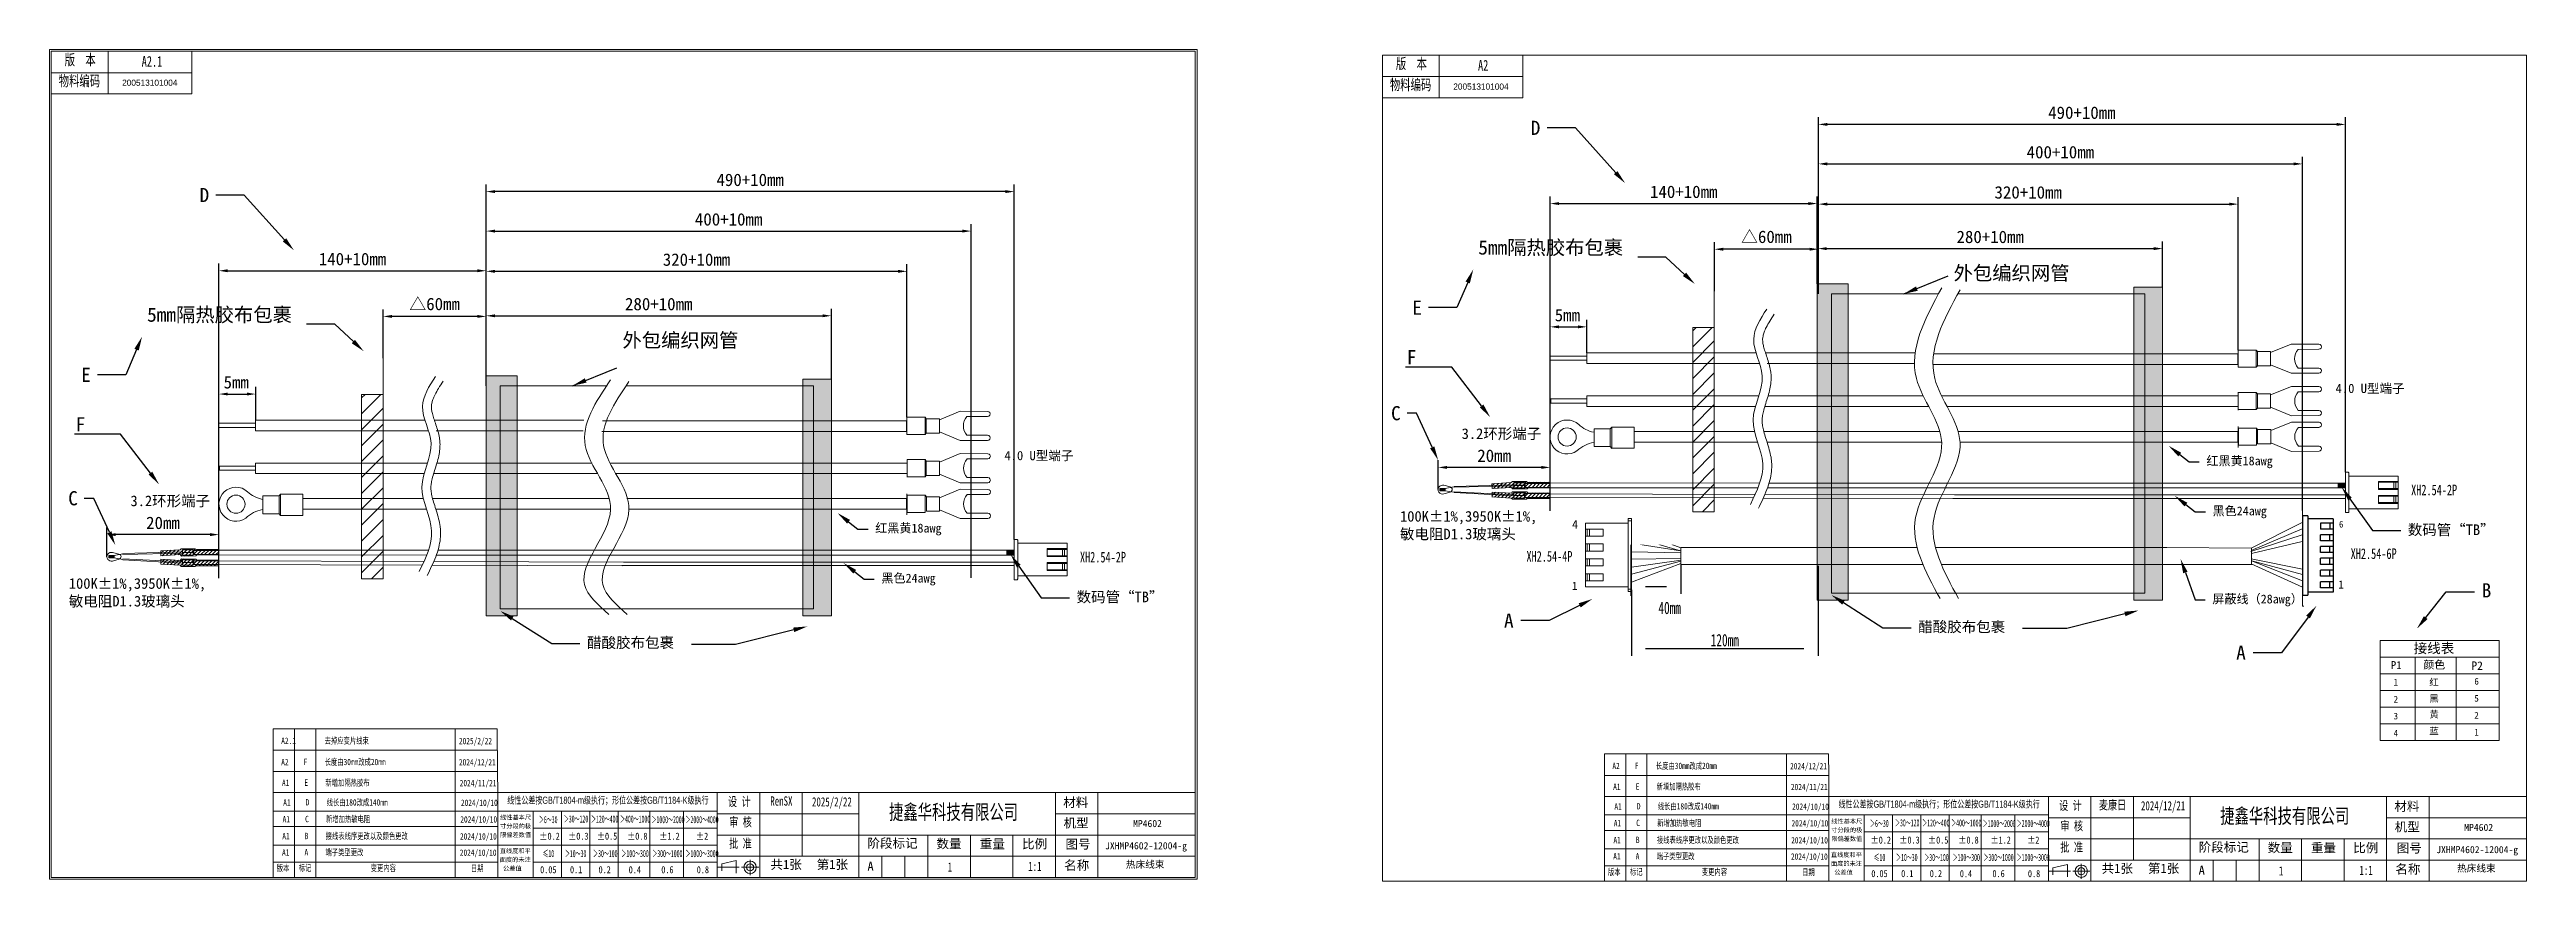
# Model space of a CAD drawing. Header units: millimetres. Extents: x -293 to 5666, y -3485 to 352.
# Drawn here: x -293 to 406, y -633 to -398 of the extents above; entities that cross this region are included whole.
import ezdxf
from ezdxf import colors
from ezdxf.entities.mleader import LeaderData, LeaderLine
from ezdxf.math import Vec2, Vec3

# ---------------------------------------------------------------- set-up
doc = ezdxf.new("R2010")
doc.units = ezdxf.units.MM
doc.header["$PDSIZE"] = -1
doc.layers.get('0').update_dxf_attribs({"lineweight": 18})
doc.layers.add('LAYER1', color=7, linetype='Continuous')
for name, color, linetype, lineweight in [('地线', 2, 'Continuous', 18), ('更新', 10, 'Continuous', 18), ('\uf6da醱盄脯', 4, 'Continuous', 18)]:
    doc.layers.add(name, color=color, linetype=linetype, lineweight=lineweight)
doc.styles.add('SLDTEXTSTYLE0', font='')
doc.styles.add('SLDTEXTSTYLE1', font='')
doc.styles.add('SLDTEXTSTYLE10', font='', dxfattribs={"width": 0.814221})
doc.styles.add('SLDTEXTSTYLE11', font='', dxfattribs={"width": 0.775464})
doc.styles.add('SLDTEXTSTYLE12', font='', dxfattribs={"width": 0.86773})
doc.styles.add('SLDTEXTSTYLE13', font='', dxfattribs={"width": 0.706367})
doc.styles.add('SLDTEXTSTYLE14', font='', dxfattribs={"width": 0.747741})
doc.styles.add('SLDTEXTSTYLE15', font='', dxfattribs={"width": 0.96773})
doc.styles.add('SLDTEXTSTYLE16', font='', dxfattribs={"width": 0.880973})
doc.styles.add('SLDTEXTSTYLE17', font='', dxfattribs={"width": 0.846113})
doc.styles.add('SLDTEXTSTYLE18', font='', dxfattribs={"width": 0.905501})
doc.styles.add('SLDTEXTSTYLE19', font='', dxfattribs={"width": 1.073784})
doc.styles.add('SLDTEXTSTYLE2', font='')
doc.styles.add('SLDTEXTSTYLE20', font='', dxfattribs={"width": 0.96122})
doc.styles.add('SLDTEXTSTYLE21', font='', dxfattribs={"width": 0.864104})
doc.styles.add('SLDTEXTSTYLE22', font='', dxfattribs={"width": 0.988767})
doc.styles.add('SLDTEXTSTYLE23', font='', dxfattribs={"width": 0.737402})
doc.styles.add('SLDTEXTSTYLE24', font='', dxfattribs={"width": 1.124152})
doc.styles.add('SLDTEXTSTYLE25', font='', dxfattribs={"width": 0.732965})
doc.styles.add('SLDTEXTSTYLE26', font='txt.shx', dxfattribs={"width": 0.6, "bigfont": 'bigfont.shx'})
doc.styles.add('SLDTEXTSTYLE3', font='', dxfattribs={"width": 0.827647})
doc.styles.add('SLDTEXTSTYLE4', font='', dxfattribs={"width": 0.842141})
doc.styles.add('SLDTEXTSTYLE5', font='', dxfattribs={"width": 0.752078})
doc.styles.add('SLDTEXTSTYLE6', font='', dxfattribs={"width": 0.833267})
doc.styles.add('SLDTEXTSTYLE7', font='', dxfattribs={"width": 0.902979})
doc.styles.add('SLDTEXTSTYLE8', font='', dxfattribs={"width": 1.050097})
doc.styles.add('SLDTEXTSTYLE9', font='', dxfattribs={"width": 0.878935})
doc.styles.get("Standard").update_dxf_attribs({"font": ''})
doc.styles.add('标准', font='', dxfattribs={"width": 0.667})
doc.styles.get('SLDTEXTSTYLE0').set_extended_font_data('汉仪长仿宋体')
doc.styles.get('SLDTEXTSTYLE1').set_extended_font_data('汉仪长仿宋体')
doc.styles.get('SLDTEXTSTYLE10').set_extended_font_data('汉仪长仿宋体')
doc.styles.get('SLDTEXTSTYLE11').set_extended_font_data('汉仪长仿宋体')
doc.styles.get('SLDTEXTSTYLE12').set_extended_font_data('汉仪长仿宋体')
doc.styles.get('SLDTEXTSTYLE13').set_extended_font_data('汉仪长仿宋体')
doc.styles.get('SLDTEXTSTYLE14').set_extended_font_data('汉仪长仿宋体')
doc.styles.get('SLDTEXTSTYLE15').set_extended_font_data('汉仪长仿宋体')
doc.styles.get('SLDTEXTSTYLE16').set_extended_font_data('汉仪长仿宋体')
doc.styles.get('SLDTEXTSTYLE17').set_extended_font_data('汉仪长仿宋体')
doc.styles.get('SLDTEXTSTYLE18').set_extended_font_data('汉仪长仿宋体')
doc.styles.get('SLDTEXTSTYLE19').set_extended_font_data('汉仪长仿宋体')
doc.styles.get('SLDTEXTSTYLE2').set_extended_font_data('汉仪长仿宋体')
doc.styles.get('SLDTEXTSTYLE20').set_extended_font_data('汉仪长仿宋体')
doc.styles.get('SLDTEXTSTYLE21').set_extended_font_data('汉仪长仿宋体')
doc.styles.get('SLDTEXTSTYLE22').set_extended_font_data('汉仪长仿宋体')
doc.styles.get('SLDTEXTSTYLE23').set_extended_font_data('汉仪长仿宋体')
doc.styles.get('SLDTEXTSTYLE24').set_extended_font_data('汉仪长仿宋体')
doc.styles.get('SLDTEXTSTYLE25').set_extended_font_data('汉仪长仿宋体')
doc.styles.get('SLDTEXTSTYLE3').set_extended_font_data('汉仪长仿宋体')
doc.styles.get('SLDTEXTSTYLE4').set_extended_font_data('汉仪长仿宋体')
doc.styles.get('SLDTEXTSTYLE5').set_extended_font_data('汉仪长仿宋体')
doc.styles.get('SLDTEXTSTYLE6').set_extended_font_data('汉仪长仿宋体')
doc.styles.get('SLDTEXTSTYLE7').set_extended_font_data('汉仪长仿宋体')
doc.styles.get('SLDTEXTSTYLE8').set_extended_font_data('汉仪长仿宋体')
doc.styles.get('SLDTEXTSTYLE9').set_extended_font_data('汉仪长仿宋体')
doc.styles.get('Standard').set_extended_font_data('FangSong')
doc.styles.get('标准').set_extended_font_data('宋体')
doc.dimstyles.new('ISO-25', dxfattribs={"dimtxt": 2.5, "dimasz": 2.5, "dimexe": 1.25, "dimexo": 0.625, "dimtad": 1, "dimtxsty": 'Standard', "dimcen": 2.5, "dimdle": 5, "dimadec": 0, "dimazin": 0, "dimtfac": 1, "dimtmove": 0, "dimatfit": 3, "dimfxl": 1, "dimarcsym": 0})
doc.dimstyles.new('标准', dxfattribs={"dimtxt": 3.5, "dimasz": 4, "dimexe": 2, "dimexo": 0, "dimtad": 1, "dimdsep": 46, "dimtxsty": '标准', "dimblk": '_CAXARROW', "dimcen": 0, "dimdle": 8, "dimazin": 2, "dimtfac": 0.707107, "dimtdec": 3, "dimtmove": 2, "dimatfit": 3, "dimfxl": 1, "dimfrac": 2, "dimtolj": 1, "dimarcsym": 1})
pattern_1 = [(45, (365.3775, 0), (-2.245064, 2.245064), [])]

msp = doc.modelspace()

# ---------------------------------------------------------------- texts
for s, insert, char_height, width, attachment_point, style in [('{\\fFangSong|b0|i0|c134|p2;\\W0.707;版  本}', (-288.819, -399.186), 3.032747, 18.108893, 1, 'SLDTEXTSTYLE26'), ('{\\fFangSong|b0|i0|c134|p2;\\W0.707;物料编码}', (-290.5113, -405.1469), 3.032747, 24.186032, 1, 'SLDTEXTSTYLE0'), ('{\\fFangSong|b0|i0|c134|p49;\\W0.707;A2.1}', (-264.1577, -399.6472), 3.032747, 5.905607, 2, 'SLDTEXTSTYLE1'), ('{\\fFangSong|b0|i0|c134|p2;\\W0.707;版  本}', (87.1568, -400.2843), 3.032747, 18.108893, 1, 'SLDTEXTSTYLE26'), ('{\\fFangSong|b0|i0|c134|p2;\\W0.707;A2}', (111.8181, -400.7455), 3.032747, 5.905607, 2, 'SLDTEXTSTYLE1'), ('{\\fFangSong|b0|i0|c134|p2;\\W0.707;物料编码}', (85.4645, -406.2451), 3.032747, 24.186032, 1, 'SLDTEXTSTYLE0'), ('{\\fFangSong|b0|i0|c134|p49;\\W0.707;2025/2/22}', (-177.4639, -592.1946), 1.8, 9.024552, 1, 'SLDTEXTSTYLE0'), ('{\\fFangSong|b0|i0|c134|p49;\\W1;图号}', (-6.1526, -620.9098), 2.6, 8.780214, 1, 'SLDTEXTSTYLE0'), ('{\\fFangSong|b0|i0|c134|p49;\\W1;图号}', (369.8232, -622.008), 2.6, 8.780214, 1, 'SLDTEXTSTYLE0'), ('{\\fFangSong|b0|i0|c134|p49;\\W0.707;1}', (-39.4086, -627.3688), 2.6, 2.726669, 1, 'SLDTEXTSTYLE1'), ('{\\fFangSong|b0|i0|c134|p49;\\W0.707;1}', (336.5672, -628.467), 2.6, 2.726669, 1, 'SLDTEXTSTYLE1')]:
    msp.add_mtext(s, dxfattribs=dict(insert=insert, char_height=char_height, width=width, attachment_point=attachment_point, style=style))
at = {"color": 7, "linetype": 'Continuous', "lineweight": 35, "char_height": 1.75, "width": 6.185596, "attachment_point": 2, "style": 'SLDTEXTSTYLE1'}
for insert in [(-264.7849, -406.3109), (111.191, -407.4092)]:
    msp.add_mtext('200513101004', dxfattribs=dict(at, insert=insert))
at = {"color": 0, "char_height": 4, "width": 117.97067, "attachment_point": 1}
for insert in [(244.6936, -458.9312), (-131.2822, -477.9044)]:
    msp.add_mtext('外包编织网管', dxfattribs=dict(at, insert=insert))
for s, insert, char_height, width, attachment_point in [('4.0 U{\\fSimSun|b0|i0|c0|p34;型端子}', (352.5846, -492.2177), 2.6, 65.474284, 1), ('4.0 U{\\fSimSun|b0|i0|c0|p34;型端子}', (-23.3912, -511.1909), 2.6, 65.474284, 1), ('MP4602', (17.0098, -615.4056), 2, 23.796946, 2), ('{\\C3;JXHMP4602-12004-g}', (16.5867, -621.6704), 2, 23.796946, 2), ('MP4602', (392.9856, -616.5038), 2, 23.796946, 2), ('A', (-62.0899, -627.159), 2.6, 2.6, 1), ('热床线束', (16.3571, -626.9344), 2, 27.679219, 2), ('A', (313.8859, -628.2572), 2.6, 2.6, 1), ('{\\C3;JXHMP4602-12004-g}', (392.5625, -622.7687), 2, 23.796946, 2), ('热床线束', (392.3329, -628.0327), 2, 27.679219, 2)]:
    msp.add_mtext(s, dxfattribs=dict(insert=insert, char_height=char_height, width=width, attachment_point=attachment_point))
at = {"color": 7, "lineweight": 35, "char_height": 3, "attachment_point": 1}
for s, insert in [('{\\W0.707;\\C0;XH2.54-2P }', (373.9154, -520.6979)), ('{\\W0.707;\\C0;XH2.54-2P }', (-2.0604, -539.671)), ('{\\W0.707;\\C0;XH2.54-4P }', (124.0448, -539.4445)), ('{\\W0.707;\\C0;XH2.54-6P }', (356.8322, -538.6885))]:
    msp.add_mtext(s, dxfattribs=dict(at, insert=insert))
at = {"lineweight": 5, "attachment_point": 5}
for s, insert, char_height, width in [('接线表', (380.353, -567.0463), 2.8, 18.835288), ('P1', (369.7045, -571.6589), 2.25792, 22.602346), ('颜色', (380.4491, -571.6798), 2.25792, 22.602346), ('P2', (392.5497, -571.8187), 2.4, 27.122815), ('2', (369.5891, -581.3055), 1.8816, 4.093105), ('1', (369.5891, -576.5055), 1.8816, 4.093105), ('红', (380.376, -576.5055), 1.8816, 4.093105), ('黑', (380.376, -581.2055), 1.8816, 4.093105), ('5', (392.4027, -581.0455), 1.8816, 4.093105), ('6', (392.4027, -576.2455), 1.8816, 4.093105), ('3', (369.5891, -586.0723), 1.8816, 4.093105), ('黄', (380.376, -585.6723), 1.8816, 4.093105), ('2', (392.4027, -585.8123), 1.8816, 4.093105), ('4', (369.5891, -590.8723), 1.8816, 4.093105), ('蓝', (380.376, -590.3723), 1.8816, 4.093105), ('1', (392.4027, -590.6123), 1.8816, 4.093105)]:
    msp.add_mtext(s, dxfattribs=dict(at, insert=insert, char_height=char_height, width=width))
for s, insert, char_height, attachment_point, style in [('{\\fFangSong|b0|i0|c134|p49;\\W0.707;A2.1}', (-227.6621, -592.1321), 1.8, 1, 'SLDTEXTSTYLE0'), ('{\\fFangSong|b0|i0|c134|p49;\\W0.707;去掉应变片线束}', (-215.3918, -592.1039), 1.8, 1, 'SLDTEXTSTYLE0'), ('{\\fFangSong|b0|i0|c134|p49;\\W0.707;A2}', (-227.6621, -598.1374), 1.8, 1, 'SLDTEXTSTYLE0'), ('{\\fFangSong|b0|i0|c134|p49;\\W0.707;F}', (-221.3184, -598.0879), 1.8, 1, 'SLDTEXTSTYLE0'), ('{\\fFangSong|b0|i0|c134|p49;\\W0.707;长度由30mm改成20mm}', (-215.3918, -598.1092), 1.8, 1, 'SLDTEXTSTYLE0'), ('{\\fFangSong|b0|i0|c134|p49;\\W0.707;2024/12/21}', (-177.4639, -598.1998), 1.8, 1, 'SLDTEXTSTYLE0'), ('{\\fFangSong|b0|i0|c134|p49;\\W0.707;A2}', (148.3137, -599.2356), 1.8, 1, 'SLDTEXTSTYLE0'), ('{\\fFangSong|b0|i0|c134|p49;\\W0.707;F}', (154.6574, -599.1861), 1.8, 1, 'SLDTEXTSTYLE0'), ('{\\fFangSong|b0|i0|c134|p49;\\W0.707;长度由30mm改成20mm}', (160.584, -599.2074), 1.8, 1, 'SLDTEXTSTYLE0'), ('{\\fFangSong|b0|i0|c134|p49;\\W0.707;2024/12/21}', (198.5119, -599.2981), 1.8, 1, 'SLDTEXTSTYLE0'), ('{\\fFangSong|b0|i0|c134|p49;\\W0.707;A1}', (-227.4414, -604.0075), 1.8, 1, 'SLDTEXTSTYLE0'), ('{\\fFangSong|b0|i0|c134|p49;\\W0.707;E}', (-221.0976, -603.958), 1.8, 1, 'SLDTEXTSTYLE0'), ('{\\fFangSong|b0|i0|c134|p49;\\W0.707;新增加隔热胶布}', (-215.171, -603.9793), 1.8, 1, 'SLDTEXTSTYLE0'), ('{\\fFangSong|b0|i0|c134|p49;\\W0.707;2024/11/21}', (-177.2431, -604.0699), 1.8, 1, 'SLDTEXTSTYLE0'), ('{\\W0.707;线性公差按GB/T1804-m级执行；形位公差按GB/T1184-K级执行}', (-135.3837, -608.8147), 2, 2, 'SLDTEXTSTYLE0'), ('{\\fFangSong|b0|i0|c134|p49;\\W0.707;设 计}', (-101.4831, -608.8942), 2.6, 1, 'SLDTEXTSTYLE3'), ('{\\fFangSong|b0|i0|c134|p49;\\W0.707;A1}', (148.5345, -605.1057), 1.8, 1, 'SLDTEXTSTYLE0'), ('{\\fFangSong|b0|i0|c134|p49;\\W0.707;E}', (154.8782, -605.0562), 1.8, 1, 'SLDTEXTSTYLE0'), ('{\\fFangSong|b0|i0|c134|p49;\\W0.707;新增加隔热胶布}', (160.8048, -605.0775), 1.8, 1, 'SLDTEXTSTYLE0'), ('{\\fFangSong|b0|i0|c134|p49;\\W0.707;2024/11/21}', (198.7327, -605.1682), 1.8, 1, 'SLDTEXTSTYLE0'), ('{\\fFangSong|b0|i0|c134|p49;\\W0.707;A1}', (-227.2722, -614.2714), 1.8, 1, 'SLDTEXTSTYLE0'), ('{\\fFangSong|b0|i0|c134|p49;\\W0.707;A1}', (-227.0986, -609.5585), 1.8, 1, 'SLDTEXTSTYLE0'), ('{\\fFangSong|b0|i0|c134|p49;\\W0.707;C}', (-220.9285, -614.2219), 1.8, 1, 'SLDTEXTSTYLE0'), ('{\\fFangSong|b0|i0|c134|p49;\\W0.707;D}', (-220.7548, -609.509), 1.8, 1, 'SLDTEXTSTYLE0'), ('{\\fFangSong|b0|i0|c134|p49;\\W0.707;新增加热敏电阻}', (-215.0019, -614.2432), 1.8, 1, 'SLDTEXTSTYLE0'), ('{\\fFangSong|b0|i0|c134|p49;\\W0.707;线长由180改成140mm}', (-214.8282, -609.5303), 1.8, 1, 'SLDTEXTSTYLE0'), ('{\\fFangSong|b0|i0|c134|p49;\\W0.707;2024/10/10}', (-177.074, -614.3339), 1.8, 1, 'SLDTEXTSTYLE0'), ('{\\fFangSong|b0|i0|c134|p49;\\W0.707;2024/10/10}', (-176.9003, -609.6209), 1.8, 1, 'SLDTEXTSTYLE0'), ('{\\fFangSong|b0|i0|c134|p49;\\W0.5;＞6～30}', (-154.8734, -614.294), 2, 1, 'SLDTEXTSTYLE4'), ('{\\fFangSong|b0|i0|c134|p49;\\W0.5;＞30～120}', (-147.8244, -614.1104), 2, 1, 'SLDTEXTSTYLE5'), ('{\\fFangSong|b0|i0|c134|p49;\\W0.5;＞120～400}', (-140.1507, -614.1334), 2, 1, 'SLDTEXTSTYLE6'), ('{\\fFangSong|b0|i0|c134|p49;\\W0.5;＞400～1000}', (-131.9577, -614.1334), 2, 1, 'SLDTEXTSTYLE13'), ('{\\fFangSong|b0|i0|c134|p49;\\W0.5;＞1000～2000}', (-123.0734, -614.294), 2, 1, 'SLDTEXTSTYLE14'), ('{\\fFangSong|b0|i0|c134|p49;\\W0.5;＞2000～4000}', (-113.462, -614.294), 2, 1, 'SLDTEXTSTYLE23'), ('{\\fFangSong|b0|i0|c134|p49;\\W0.707;审 核}', (-101.1262, -614.6504), 2.6, 1, 'SLDTEXTSTYLE0'), ('{\\fFangSong|b0|i0|c134|p49;\\W0.707;RenSX}', (-86.3941, -608.7358), 2.6, 2, 'SLDTEXTSTYLE1'), ('{\\fFangSong|b0|i0|c134|p49;\\W0.707;2025/2/22}', (-72.1177, -608.9847), 2.6, 2, 'SLDTEXTSTYLE1'), ('{\\fFangSong|b0|i0|c134|p49;\\W0.707;捷鑫华科技有限公司}', (-55.9943, -611.0476), 4.2, 1, 'SLDTEXTSTYLE2'), ('{\\fFangSong|b0|i0|c134|p49;\\W1;材料}', (-6.7974, -609.1314), 2.6, 1, 'SLDTEXTSTYLE0'), ('{\\fFangSong|b0|i0|c134|p49;\\W1;机型}', (-6.71, -614.9361), 2.6, 1, 'SLDTEXTSTYLE0'), ('{\\fFangSong|b0|i0|c134|p49;\\W0.707;A1}', (148.7036, -615.3697), 1.8, 1, 'SLDTEXTSTYLE0'), ('{\\fFangSong|b0|i0|c134|p49;\\W0.707;A1}', (148.8773, -610.6567), 1.8, 1, 'SLDTEXTSTYLE0'), ('{\\fFangSong|b0|i0|c134|p49;\\W0.707;C}', (155.0473, -615.3202), 1.8, 1, 'SLDTEXTSTYLE0'), ('{\\fFangSong|b0|i0|c134|p49;\\W0.707;D}', (155.221, -610.6072), 1.8, 1, 'SLDTEXTSTYLE0'), ('{\\fFangSong|b0|i0|c134|p49;\\W0.707;新增加热敏电阻}', (160.9739, -615.3415), 1.8, 1, 'SLDTEXTSTYLE0'), ('{\\fFangSong|b0|i0|c134|p49;\\W0.707;线长由180改成140mm}', (161.1476, -610.6285), 1.8, 1, 'SLDTEXTSTYLE0'), ('{\\fFangSong|b0|i0|c134|p49;\\W0.707;2024/10/10}', (198.9018, -615.4321), 1.8, 1, 'SLDTEXTSTYLE0'), ('{\\fFangSong|b0|i0|c134|p49;\\W0.707;2024/10/10}', (199.0755, -610.7192), 1.8, 1, 'SLDTEXTSTYLE0'), ('{\\W0.707;线性公差按GB/T1804-m级执行；形位公差按GB/T1184-K级执行}', (240.5921, -609.913), 2, 2, 'SLDTEXTSTYLE0'), ('{\\fFangSong|b0|i0|c134|p49;\\W0.5;＞6～30}', (221.1025, -615.3923), 2, 1, 'SLDTEXTSTYLE4'), ('{\\fFangSong|b0|i0|c134|p49;\\W0.5;＞30～120}', (228.1514, -615.2086), 2, 1, 'SLDTEXTSTYLE5'), ('{\\fFangSong|b0|i0|c134|p49;\\W0.5;＞120～400}', (235.8251, -615.2317), 2, 1, 'SLDTEXTSTYLE6'), ('{\\fFangSong|b0|i0|c134|p49;\\W0.5;＞400～1000}', (244.0182, -615.2317), 2, 1, 'SLDTEXTSTYLE13'), ('{\\fFangSong|b0|i0|c134|p49;\\W0.5;＞1000～2000}', (252.9024, -615.3923), 2, 1, 'SLDTEXTSTYLE14'), ('{\\fFangSong|b0|i0|c134|p49;\\W0.5;＞2000～4000}', (262.5138, -615.3923), 2, 1, 'SLDTEXTSTYLE23'), ('{\\fFangSong|b0|i0|c134|p49;\\W0.707;设 计}', (274.4927, -609.9924), 2.6, 1, 'SLDTEXTSTYLE3'), ('{\\fFangSong|b0|i0|c134|p49;\\W0.707;审 核}', (274.8496, -615.7486), 2.6, 1, 'SLDTEXTSTYLE0'), ('{\\fFangSong|b0|i0|c134|p49;\\W0.707;麦康日}', (289.5817, -609.834), 2.6, 2, 'SLDTEXTSTYLE1'), ('{\\fFangSong|b0|i0|c134|p49;\\W0.707;2024/12/21}', (303.8581, -610.0829), 2.6, 2, 'SLDTEXTSTYLE1'), ('{\\fFangSong|b0|i0|c134|p49;\\W0.707;捷鑫华科技有限公司}', (319.9815, -612.1459), 4.2, 1, 'SLDTEXTSTYLE2'), ('{\\fFangSong|b0|i0|c134|p49;\\W1;材料}', (369.1784, -610.2297), 2.6, 1, 'SLDTEXTSTYLE0'), ('{\\fFangSong|b0|i0|c134|p49;\\W0.707;A1}', (-227.3634, -619.0672), 1.8, 1, 'SLDTEXTSTYLE0'), ('{\\fFangSong|b0|i0|c134|p49;\\W0.707;B}', (-221.0196, -619.0177), 1.8, 1, 'SLDTEXTSTYLE0'), ('{\\fFangSong|b0|i0|c134|p49;\\W0.707;接线表线序更改以及颜色更改}', (-215.0931, -619.039), 1.8, 1, 'SLDTEXTSTYLE0'), ('{\\fFangSong|b0|i0|c134|p49;\\W0.707;2024/10/10}', (-177.1651, -619.1296), 1.8, 1, 'SLDTEXTSTYLE0'), ('{\\fFangSong|b0|i0|c134|p49;\\W0.707;±0.2}', (-154.7489, -618.9697), 2, 1, 'SLDTEXTSTYLE7'), ('{\\fFangSong|b0|i0|c134|p49;\\W0.707;±0.3}', (-146.6326, -618.9697), 2, 1, 'SLDTEXTSTYLE15'), ('{\\fFangSong|b0|i0|c134|p49;\\W0.707;±0.5}', (-138.5269, -618.9697), 2, 1, 'SLDTEXTSTYLE16'), ('{\\fFangSong|b0|i0|c134|p49;\\W0.707;±0.8}', (-129.976, -618.9697), 2, 1, 'SLDTEXTSTYLE17'), ('{\\fFangSong|b0|i0|c134|p49;\\W0.707;±1.2}', (-120.8933, -618.9697), 2, 1, 'SLDTEXTSTYLE22'), ('{\\fFangSong|b0|i0|c134|p49;\\W0.707;±2}', (-110.5178, -618.9697), 2, 1, 'SLDTEXTSTYLE24'), ('{\\fFangSong|b0|i0|c134|p49;\\W0.707;批 准}', (-101.1483, -620.6815), 2.6, 1, 'SLDTEXTSTYLE3'), ('{\\fFangSong|b0|i0|c134|p49;\\W1;阶段标记}', (-62.0944, -620.6571), 2.6, 1, 'SLDTEXTSTYLE0'), ('{\\fFangSong|b0|i0|c134|p49;\\W1;数量}', (-42.5951, -620.7935), 2.6, 1, 'SLDTEXTSTYLE0'), ('{\\fFangSong|b0|i0|c134|p49;\\W1;重量}', (-30.3658, -620.8492), 2.6, 1, 'SLDTEXTSTYLE0'), ('{\\fFangSong|b0|i0|c134|p49;\\W1;比例}', (-18.4273, -620.8508), 2.6, 1, 'SLDTEXTSTYLE0'), ('{\\fFangSong|b0|i0|c134|p49;\\W0.707;A1}', (148.6124, -620.1655), 1.8, 1, 'SLDTEXTSTYLE0'), ('{\\fFangSong|b0|i0|c134|p49;\\W0.707;B}', (154.9562, -620.116), 1.8, 1, 'SLDTEXTSTYLE0'), ('{\\fFangSong|b0|i0|c134|p49;\\W0.707;接线表线序更改以及颜色更改}', (160.8828, -620.1373), 1.8, 1, 'SLDTEXTSTYLE0'), ('{\\fFangSong|b0|i0|c134|p49;\\W0.707;2024/10/10}', (198.8107, -620.2279), 1.8, 1, 'SLDTEXTSTYLE0'), ('{\\fFangSong|b0|i0|c134|p49;\\W0.707;±0.2}', (221.2269, -620.068), 2, 1, 'SLDTEXTSTYLE7'), ('{\\fFangSong|b0|i0|c134|p49;\\W0.707;±0.3}', (229.3432, -620.068), 2, 1, 'SLDTEXTSTYLE15'), ('{\\fFangSong|b0|i0|c134|p49;\\W0.707;±0.5}', (237.4489, -620.068), 2, 1, 'SLDTEXTSTYLE16'), ('{\\fFangSong|b0|i0|c134|p49;\\W0.707;±0.8}', (245.9998, -620.068), 2, 1, 'SLDTEXTSTYLE17'), ('{\\fFangSong|b0|i0|c134|p49;\\W0.707;±1.2}', (255.0825, -620.068), 2, 1, 'SLDTEXTSTYLE22'), ('{\\fFangSong|b0|i0|c134|p49;\\W0.707;±2}', (265.458, -620.068), 2, 1, 'SLDTEXTSTYLE24'), ('{\\fFangSong|b0|i0|c134|p49;\\W0.707;批 准}', (274.8275, -621.7798), 2.6, 1, 'SLDTEXTSTYLE3'), ('{\\fFangSong|b0|i0|c134|p49;\\W1;阶段标记}', (313.8814, -621.7553), 2.6, 1, 'SLDTEXTSTYLE0'), ('{\\fFangSong|b0|i0|c134|p49;\\W1;数量}', (333.3808, -621.8918), 2.6, 1, 'SLDTEXTSTYLE0'), ('{\\fFangSong|b0|i0|c134|p49;\\W1;重量}', (345.61, -621.9475), 2.6, 1, 'SLDTEXTSTYLE0'), ('{\\fFangSong|b0|i0|c134|p49;\\W1;比例}', (357.5486, -621.9491), 2.6, 1, 'SLDTEXTSTYLE0'), ('{\\fFangSong|b0|i0|c134|p49;\\W1;机型}', (369.2658, -616.0344), 2.6, 1, 'SLDTEXTSTYLE0'), ('{\\fFangSong|b0|i0|c134|p49;\\W0.707;版本}', (-228.9202, -628.0851), 1.8, 1, 'SLDTEXTSTYLE0'), ('{\\fFangSong|b0|i0|c134|p49;\\W0.707;A1}', (-227.4265, -623.6585), 1.8, 1, 'SLDTEXTSTYLE0'), ('{\\fFangSong|b0|i0|c134|p49;\\W0.707;标记}', (-222.7104, -628.0356), 1.8, 1, 'SLDTEXTSTYLE0'), ('{\\fFangSong|b0|i0|c134|p49;\\W0.707;A}', (-221.0828, -623.609), 1.8, 1, 'SLDTEXTSTYLE0'), ('{\\fFangSong|b0|i0|c134|p49;\\W0.707;端子类型更改}', (-215.1562, -623.6302), 1.8, 1, 'SLDTEXTSTYLE0'), ('{\\fFangSong|b0|i0|c134|p49;\\W0.707;变更内容}', (-202.398, -628.0568), 1.8, 1, 'SLDTEXTSTYLE0'), ('{\\fFangSong|b0|i0|c134|p49;\\W0.707;2024/10/10}', (-177.2283, -623.7209), 1.8, 1, 'SLDTEXTSTYLE0'), ('{\\fFangSong|b0|i0|c134|p49;\\W0.707;日期}', (-174.0922, -628.1475), 1.8, 1, 'SLDTEXTSTYLE0'), ('{\\fFangSong|b0|i0|c134|p49;\\W0.707;0.05}', (-154.5293, -628.4332), 2, 1, 'SLDTEXTSTYLE18'), ('{\\fFangSong|b0|i0|c134|p49;\\W0.5;≤10}', (-153.8393, -623.8788), 2, 1, 'SLDTEXTSTYLE8'), ('{\\fFangSong|b0|i0|c134|p49;\\W0.5;＞10～30}', (-147.5363, -623.8788), 2, 1, 'SLDTEXTSTYLE12'), ('{\\fFangSong|b0|i0|c134|p49;\\W0.707;0.1}', (-146.1018, -628.4332), 2, 1, 'SLDTEXTSTYLE19'), ('{\\fFangSong|b0|i0|c134|p49;\\W0.5;＞30～100}', (-139.5612, -623.8788), 2, 1, 'SLDTEXTSTYLE9'), ('{\\fFangSong|b0|i0|c134|p49;\\W0.707;0.2}', (-138.0238, -628.4332), 2, 1, 'SLDTEXTSTYLE21'), ('{\\fFangSong|b0|i0|c134|p49;\\W0.5;＞100～300}', (-131.5588, -623.8788), 2, 1, 'SLDTEXTSTYLE10'), ('{\\fFangSong|b0|i0|c134|p49;\\W0.707;0.4}', (-129.526, -628.445), 2, 1, 'SLDTEXTSTYLE20'), ('{\\fFangSong|b0|i0|c134|p49;\\W0.5;＞300～1000}', (-122.8558, -623.8788), 2, 1, 'SLDTEXTSTYLE11'), ('{\\fFangSong|b0|i0|c134|p49;\\W0.707;0.6}', (-120.3118, -628.445), 2, 1, 'SLDTEXTSTYLE1'), ('{\\fFangSong|b0|i0|c134|p49;\\W0.5;＞1000～3000}', (-113.4717, -623.8788), 2, 1, 'SLDTEXTSTYLE25'), ('{\\fFangSong|b0|i0|c134|p49;\\W0.707;0.8}', (-110.2999, -628.445), 2, 1, 'SLDTEXTSTYLE1'), ('{\\fFangSong|b0|i0|c134|p49;\\W1;共1张}', (-89.4907, -626.6621), 2.6, 1, 'SLDTEXTSTYLE0'), ('{\\fFangSong|b0|i0|c134|p49;\\W1;第1张}', (-76.4241, -626.6576), 2.6, 1, 'SLDTEXTSTYLE0'), ('{\\fFangSong|b0|i0|c134|p49;\\W0.707;1:1}', (-14.7948, -627.1982), 2.6, 2, 'SLDTEXTSTYLE1'), ('{\\fFangSong|b0|i0|c134|p49;\\W1;名称}', (-6.5302, -626.8809), 2.6, 1, 'SLDTEXTSTYLE0'), ('{\\fFangSong|b0|i0|c134|p49;\\W0.707;版本}', (147.0556, -629.1833), 1.8, 1, 'SLDTEXTSTYLE0'), ('{\\fFangSong|b0|i0|c134|p49;\\W0.707;A1}', (148.5493, -624.7567), 1.8, 1, 'SLDTEXTSTYLE0'), ('{\\fFangSong|b0|i0|c134|p49;\\W0.707;标记}', (153.2654, -629.1338), 1.8, 1, 'SLDTEXTSTYLE0'), ('{\\fFangSong|b0|i0|c134|p49;\\W0.707;A}', (154.893, -624.7072), 1.8, 1, 'SLDTEXTSTYLE0'), ('{\\fFangSong|b0|i0|c134|p49;\\W0.707;端子类型更改}', (160.8196, -624.7285), 1.8, 1, 'SLDTEXTSTYLE0'), ('{\\fFangSong|b0|i0|c134|p49;\\W0.707;变更内容}', (173.5778, -629.1551), 1.8, 1, 'SLDTEXTSTYLE0'), ('{\\fFangSong|b0|i0|c134|p49;\\W0.707;2024/10/10}', (198.7475, -624.8191), 1.8, 1, 'SLDTEXTSTYLE0'), ('{\\fFangSong|b0|i0|c134|p49;\\W0.707;日期}', (201.8837, -629.2457), 1.8, 1, 'SLDTEXTSTYLE0'), ('{\\fFangSong|b0|i0|c134|p49;\\W0.707;0.05}', (221.4465, -629.5315), 2, 1, 'SLDTEXTSTYLE18'), ('{\\fFangSong|b0|i0|c134|p49;\\W0.5;≤10}', (222.1365, -624.9771), 2, 1, 'SLDTEXTSTYLE8'), ('{\\fFangSong|b0|i0|c134|p49;\\W0.5;＞10～30}', (228.4395, -624.9771), 2, 1, 'SLDTEXTSTYLE12'), ('{\\fFangSong|b0|i0|c134|p49;\\W0.707;0.1}', (229.874, -629.5315), 2, 1, 'SLDTEXTSTYLE19'), ('{\\fFangSong|b0|i0|c134|p49;\\W0.5;＞30～100}', (236.4146, -624.9771), 2, 1, 'SLDTEXTSTYLE9'), ('{\\fFangSong|b0|i0|c134|p49;\\W0.707;0.2}', (237.9521, -629.5315), 2, 1, 'SLDTEXTSTYLE21'), ('{\\fFangSong|b0|i0|c134|p49;\\W0.5;＞100～300}', (244.4171, -624.9771), 2, 1, 'SLDTEXTSTYLE10'), ('{\\fFangSong|b0|i0|c134|p49;\\W0.707;0.4}', (246.4498, -629.5433), 2, 1, 'SLDTEXTSTYLE20'), ('{\\fFangSong|b0|i0|c134|p49;\\W0.5;＞300～1000}', (253.12, -624.9771), 2, 1, 'SLDTEXTSTYLE11'), ('{\\fFangSong|b0|i0|c134|p49;\\W0.707;0.6}', (255.664, -629.5433), 2, 1, 'SLDTEXTSTYLE1'), ('{\\fFangSong|b0|i0|c134|p49;\\W0.5;＞1000～3000}', (262.5041, -624.9771), 2, 1, 'SLDTEXTSTYLE25'), ('{\\fFangSong|b0|i0|c134|p49;\\W0.707;0.8}', (265.6759, -629.5433), 2, 1, 'SLDTEXTSTYLE1'), ('{\\fFangSong|b0|i0|c134|p49;\\W1;共1张}', (286.4851, -627.7603), 2.6, 1, 'SLDTEXTSTYLE0'), ('{\\fFangSong|b0|i0|c134|p49;\\W1;第1张}', (299.5517, -627.7559), 2.6, 1, 'SLDTEXTSTYLE0'), ('{\\fFangSong|b0|i0|c134|p49;\\W0.707;1:1}', (361.181, -628.2964), 2.6, 2, 'SLDTEXTSTYLE1'), ('{\\fFangSong|b0|i0|c134|p49;\\W1;名称}', (369.4456, -627.9791), 2.6, 1, 'SLDTEXTSTYLE0')]:
    msp.add_mtext(s, dxfattribs=dict(insert=insert, char_height=char_height, attachment_point=attachment_point, style=style))
at = {"color": 0, "linetype": 'Continuous', "lineweight": 35, "char_height": 1.25, "attachment_point": 2, "style": 'SLDTEXTSTYLE0'}
for s, insert, width in [('线性基本尺', (-161.4705, -614.0309), 18.100139), ('线性基本尺', (214.5053, -615.1291), 18.100139), ('寸分段的极', (-161.4671, -616.5003), 18.048834), ('限偏差数值', (-161.4671, -618.9697), 17.7564), ('寸分段的极', (214.5088, -617.5986), 18.048834), ('限偏差数值', (214.5088, -620.068), 17.7564), ('直线度和平', (-161.552, -623.4943), 17.859009), ('面度的未注', (-161.552, -625.9638), 17.977008), ('公差值', (-162.3717, -628.4332), 10.681544), ('直线度和平', (214.4238, -624.5926), 17.859009), ('面度的未注', (214.4238, -627.062), 17.977008), ('公差值', (213.6041, -629.5315), 10.681544)]:
    msp.add_mtext(s, dxfattribs=dict(at, insert=insert, width=width))
at = {"layer": 'LAYER1'}
for s, height, p in [('6', 1.8621, (353.5306, -532.8105)), ('1', 2.3117, (136.9015, -550.4287)), ('1', 2.3117, (353.3453, -550.0758))]:
    msp.add_text(s, height=height, dxfattribs=at).set_placement(p)
at = {"layer": '更新', "color": 0, "char_height": 3, "width": 28.024464, "attachment_point": 1}
for insert in [(105.7364, -504.7982), (-270.2394, -523.7714)]:
    msp.add_mtext('{\\fFangSong|b0|i0|c134|p49;3.2环形端子}', dxfattribs=dict(at, insert=insert))

# ---------------------------------------------------------------- blocks, each defined once
blk = doc.blocks.new('*D1238')
at = {"color": 0, "lineweight": -2, "transparency": 16777216}
for p, q in [((-245.24, -496.38), (-245.24, -493.11)), ((-242.74, -495.11), (-237.37, -495.11)), ((-234.87, -502.48), (-234.87, -493.11))]:
    blk.add_line(p, q, dxfattribs=at)
at = {"color": 0, "transparency": 16777216}
for points in [[(-242.74, -494.69), (-242.74, -495.52), (-245.24, -495.11)], [(-237.37, -494.69), (-237.37, -495.52), (-234.87, -495.11)]]:
    blk.add_solid(points, dxfattribs=at)
at = {"layer": 'Defpoints', "color": 0, "transparency": 16777216}
blk.add_point((-234.87, -502.48), dxfattribs=at)
at = {"color": 0, "transparency": 16777216, "insert": (-240.37, -491.81), "char_height": 3.5, "attachment_point": 5, "bg_fill": 3, "box_fill_scale": 1.1, "bg_fill_color": 256, "bg_fill_true_color": 13158600, "bg_fill_transparency": 0}
blk.add_mtext('\\A1;5mm', dxfattribs=at)
at = {"layer": 'Defpoints', "color": 0, "transparency": 16777216}
for p in [(-245.24, -496.38), (-234.87, -495.11)]:
    blk.add_point(p, dxfattribs=at)
blk = doc.blocks.new('_CAXARROW')
blk = doc.blocks.new('12')
blk.add_line((289, 128.64), (289, 137.46))
at = {"color": 0, "lineweight": 0}
for points in [[(289.96, 139.82), (289.94, 139.92), (289.88, 139.99), (289.81, 140.04), (289.71, 140.06), (289, 140.06)], [(289, 137.46), (289, 140.06)], [(289.96, 128.88), (289.96, 139.82)], [(303.91, 138.95), (289.96, 138.95)], [(303.91, 137.46), (298.29, 137.46), (298.29, 135.2)], [(298.29, 137.22), (303.91, 137.22)], [(298.29, 135.44), (303.91, 135.44)], [(298.29, 135.2), (303.91, 135.2)], [(298.29, 131.24), (298.29, 133.5), (303.91, 133.5)], [(298.29, 133.26), (303.91, 133.26)], [(302.64, 135.44), (302.64, 137.22)], [(302.64, 131.48), (302.64, 133.26)], [(303.2, 135.44), (303.2, 137.22)], [(303.2, 131.48), (303.2, 133.26)], [(289, 128.64), (289.71, 128.64), (289.81, 128.66), (289.88, 128.71), (289.94, 128.78), (289.96, 128.88)], [(303.91, 129.75), (289.96, 129.75)], [(298.29, 131.48), (303.91, 131.48)], [(298.29, 131.24), (303.91, 131.24)]]:
    blk.add_lwpolyline(points, dxfattribs=at)
blk = doc.blocks.new('*D1239')
at = {"color": 0, "lineweight": -2, "transparency": 16777216}
for p, q in [((-169.8, -492.77), (-169.8, -458.45)), ((-167.3, -460.45), (-53.43, -460.45)), ((-50.93, -501.67), (-50.93, -458.45))]:
    blk.add_line(p, q, dxfattribs=at)
at = {"color": 0, "transparency": 16777216}
for points in [[(-167.3, -460.03), (-167.3, -460.87), (-169.8, -460.45)], [(-53.43, -460.03), (-53.43, -460.87), (-50.93, -460.45)]]:
    blk.add_solid(points, dxfattribs=at)
at = {"layer": 'Defpoints', "color": 0, "transparency": 16777216}
for p in [(-50.93, -460.45), (-169.8, -492.77), (-50.93, -501.67)]:
    blk.add_point(p, dxfattribs=at)
at = {"color": 0, "transparency": 16777216, "insert": (-110.37, -457.16), "char_height": 3.5, "attachment_point": 5}
blk.add_mtext('\\A1;320+10mm', dxfattribs=at)
blk = doc.blocks.new('*D1242')
at = {"color": 0, "lineweight": -2, "transparency": 16777216}
for p, q in [((-169.8, -492.77), (-169.8, -471.01)), ((-167.3, -473.01), (-74.78, -473.01)), ((-72.28, -490.89), (-72.28, -471.01))]:
    blk.add_line(p, q, dxfattribs=at)
at = {"color": 0, "transparency": 16777216}
for points in [[(-167.3, -472.6), (-167.3, -473.43), (-169.8, -473.01)], [(-74.78, -472.6), (-74.78, -473.43), (-72.28, -473.01)]]:
    blk.add_solid(points, dxfattribs=at)
at = {"layer": 'Defpoints', "color": 0, "transparency": 16777216}
for p in [(-72.28, -473.01), (-169.8, -492.77), (-72.28, -490.89)]:
    blk.add_point(p, dxfattribs=at)
at = {"color": 0, "transparency": 16777216, "insert": (-121.04, -469.72), "char_height": 3.5, "attachment_point": 5}
blk.add_mtext('\\A1;280+10mm', dxfattribs=at)
blk = doc.blocks.new('*D1240')
at = {"color": 0, "lineweight": -2, "transparency": 16777216}
for p, q in [((-169.8, -489.94), (-169.8, -435.94)), ((-23.11, -437.94), (-167.3, -437.94)), ((-20.61, -536.15), (-20.61, -435.94))]:
    blk.add_line(p, q, dxfattribs=at)
at = {"color": 0, "transparency": 16777216}
for points in [[(-167.3, -437.52), (-167.3, -438.35), (-169.8, -437.94)], [(-23.11, -437.52), (-23.11, -438.35), (-20.61, -437.94)]]:
    blk.add_solid(points, dxfattribs=at)
at = {"layer": 'Defpoints', "color": 0, "transparency": 16777216}
for p in [(-169.8, -437.94), (-169.8, -489.94), (-20.61, -536.15)]:
    blk.add_point(p, dxfattribs=at)
at = {"color": 0, "transparency": 16777216, "insert": (-95.2, -434.64), "char_height": 3.5, "attachment_point": 5}
blk.add_mtext('\\A1;490+10mm', dxfattribs=at)
blk = doc.blocks.new('*D1243')
at = {"color": 0, "lineweight": -2, "transparency": 16777216}
for p, q in [((-169.8, -489.94), (-169.8, -447.09)), ((-32.78, -547.01), (-32.78, -447.09)), ((-167.3, -449.09), (-35.28, -449.09))]:
    blk.add_line(p, q, dxfattribs=at)
at = {"color": 0, "transparency": 16777216}
for points in [[(-167.3, -448.67), (-167.3, -449.51), (-169.8, -449.09)], [(-35.28, -448.67), (-35.28, -449.51), (-32.78, -449.09)]]:
    blk.add_solid(points, dxfattribs=at)
at = {"layer": 'Defpoints', "color": 0, "transparency": 16777216}
for p in [(-32.78, -449.09), (-169.8, -489.94), (-32.78, -547.01)]:
    blk.add_point(p, dxfattribs=at)
at = {"color": 0, "transparency": 16777216, "insert": (-101.29, -445.8), "char_height": 3.5, "attachment_point": 5}
blk.add_mtext('\\A1;400+10mm', dxfattribs=at)
blk = doc.blocks.new('*D1241')
at = {"layer": 'Defpoints', "color": 0, "transparency": 16777216}
for p in [(-276.88, -534.81), (-276.88, -541.06), (-245.24, -539.26)]:
    blk.add_point(p, dxfattribs=at)
at = {"layer": '更新', "color": 0, "lineweight": -2, "transparency": 16777216}
for p, q in [((-276.88, -541.06), (-276.88, -532.81)), ((-247.74, -534.81), (-274.38, -534.81)), ((-245.24, -539.26), (-245.24, -532.81))]:
    blk.add_line(p, q, dxfattribs=at)
at = {"layer": '更新', "color": 0, "transparency": 16777216}
for points in [[(-274.38, -534.39), (-274.38, -535.22), (-276.88, -534.81)], [(-247.74, -534.39), (-247.74, -535.22), (-245.24, -534.81)]]:
    blk.add_solid(points, dxfattribs=at)
at = {"layer": '更新', "color": 0, "transparency": 16777216, "insert": (-261.06, -531.51), "char_height": 3.5, "attachment_point": 5}
blk.add_mtext('\\A1;20mm', dxfattribs=at)
blk = doc.blocks.new('*D1244')
at = {"layer": 'Defpoints', "color": 0, "transparency": 16777216}
for p in [(-198.87, -473.19), (-198.87, -484.99), (-169.8, -489.94)]:
    blk.add_point(p, dxfattribs=at)
at = {"layer": '更新', "color": 0, "lineweight": -2, "transparency": 16777216}
for p, q in [((-198.87, -484.99), (-198.87, -471.19)), ((-172.3, -473.19), (-196.37, -473.19)), ((-169.8, -489.94), (-169.8, -471.19))]:
    blk.add_line(p, q, dxfattribs=at)
at = {"layer": '更新', "color": 0, "transparency": 16777216}
for points in [[(-196.37, -472.77), (-196.37, -473.6), (-198.87, -473.19)], [(-172.3, -472.77), (-172.3, -473.6), (-169.8, -473.19)]]:
    blk.add_solid(points, dxfattribs=at)
at = {"layer": '更新', "color": 0, "transparency": 16777216, "insert": (-184.33, -469.7), "char_height": 3.5, "attachment_point": 5}
blk.add_mtext('\\A1;△60mm', dxfattribs=at)
blk = doc.blocks.new('*D1245')
at = {"layer": 'Defpoints', "color": 0, "transparency": 16777216}
for p in [(-169.8, -460.29), (-169.8, -489.94), (-245.24, -547.11)]:
    blk.add_point(p, dxfattribs=at)
at = {"layer": '更新', "color": 0, "lineweight": -2, "transparency": 16777216}
for p, q in [((-245.24, -547.11), (-245.24, -458.29)), ((-242.74, -460.29), (-172.3, -460.29)), ((-169.8, -489.94), (-169.8, -458.29))]:
    blk.add_line(p, q, dxfattribs=at)
at = {"layer": '更新', "color": 0, "transparency": 16777216}
for points in [[(-242.74, -459.87), (-242.74, -460.71), (-245.24, -460.29)], [(-172.3, -459.87), (-172.3, -460.71), (-169.8, -460.29)]]:
    blk.add_solid(points, dxfattribs=at)
at = {"layer": '更新', "color": 0, "transparency": 16777216, "insert": (-207.52, -457), "char_height": 3.5, "attachment_point": 5}
blk.add_mtext('\\A1;140+10mm', dxfattribs=at)
blk = doc.blocks.new('*D1162')
at = {"color": 0, "lineweight": -2, "transparency": 16777216}
for p, q in [((130.74, -477.4), (130.74, -474.13)), ((141.1, -483.51), (141.1, -474.13)), ((133.24, -476.13), (138.6, -476.13))]:
    blk.add_line(p, q, dxfattribs=at)
at = {"color": 0, "transparency": 16777216}
for points in [[(133.24, -475.72), (133.24, -476.55), (130.74, -476.13)], [(138.6, -476.55), (138.6, -475.72), (141.1, -476.13)]]:
    blk.add_solid(points, dxfattribs=at)
at = {"layer": 'Defpoints', "color": 0, "transparency": 16777216}
blk.add_point((141.1, -483.51), dxfattribs=at)
at = {"color": 0, "transparency": 16777216, "insert": (135.6, -472.84), "char_height": 3.5, "attachment_point": 5, "bg_fill": 3, "box_fill_scale": 1.1, "bg_fill_color": 257, "bg_fill_transparency": 0}
blk.add_mtext('\\A1;5mm', dxfattribs=at)
at = {"layer": 'Defpoints', "color": 0, "transparency": 16777216}
for p in [(130.74, -477.4), (141.1, -476.13)]:
    blk.add_point(p, dxfattribs=at)
blk = doc.blocks.new('*D1163')
at = {"color": 0, "lineweight": -2, "transparency": 16777216}
for p, q in [((167.63, -543.2), (167.63, -551.55)), ((153.69, -550.3), (153.69, -547.55)), ((163.63, -549.55), (157.69, -549.55))]:
    blk.add_line(p, q, dxfattribs=at)
at = {"layer": 'Defpoints', "color": 0, "transparency": 16777216}
for p in [(167.63, -543.2), (153.69, -549.55), (153.69, -550.3)]:
    blk.add_point(p, dxfattribs=at)
at = {"color": 0, "transparency": 16777216, "insert": (164.5, -555.53), "char_height": 3.5, "attachment_point": 5, "style": '标准'}
blk.add_mtext('\\A1;40mm', dxfattribs=at)
blk = doc.blocks.new('*D1164')
at = {"color": 0, "lineweight": -2, "transparency": 16777216}
for p, q in [((206.42, -543.58), (206.42, -569.01)), ((153.69, -550.43), (153.69, -569.01)), ((157.69, -567.01), (202.42, -567.01))]:
    blk.add_line(p, q, dxfattribs=at)
at = {"layer": 'Defpoints', "color": 0, "transparency": 16777216}
for p in [(206.42, -543.58), (153.69, -550.43), (206.42, -567.01)]:
    blk.add_point(p, dxfattribs=at)
at = {"color": 0, "transparency": 16777216, "insert": (180.06, -564.64), "char_height": 3.5, "attachment_point": 5, "style": '标准'}
blk.add_mtext('\\A1;120mm', dxfattribs=at)
blk = doc.blocks.new('*D1165')
at = {"color": 0, "lineweight": -2, "transparency": 16777216}
for p, q in [((206.49, -466.84), (206.49, -439.48)), ((325.04, -482.7), (325.04, -439.48)), ((208.99, -441.48), (322.54, -441.48))]:
    blk.add_line(p, q, dxfattribs=at)
at = {"color": 0, "transparency": 16777216}
for points in [[(208.99, -441.06), (208.99, -441.89), (206.49, -441.48)], [(322.54, -441.89), (322.54, -441.06), (325.04, -441.48)]]:
    blk.add_solid(points, dxfattribs=at)
at = {"layer": 'Defpoints', "color": 0, "transparency": 16777216}
for p in [(325.04, -441.48), (206.49, -466.84), (325.04, -482.7)]:
    blk.add_point(p, dxfattribs=at)
at = {"color": 0, "transparency": 16777216, "insert": (265.76, -438.18), "char_height": 3.5, "attachment_point": 5}
blk.add_mtext('\\A1;320+10mm', dxfattribs=at)
blk = doc.blocks.new('*D1166')
at = {"color": 0, "lineweight": -2, "transparency": 16777216}
for p, q in [((206.36, -466.84), (206.36, -452.04)), ((208.86, -454.04), (301.19, -454.04)), ((303.69, -464.95), (303.69, -452.04))]:
    blk.add_line(p, q, dxfattribs=at)
at = {"color": 0, "transparency": 16777216}
for points in [[(208.86, -453.62), (208.86, -454.46), (206.36, -454.04)], [(301.19, -454.46), (301.19, -453.62), (303.69, -454.04)]]:
    blk.add_solid(points, dxfattribs=at)
at = {"layer": 'Defpoints', "color": 0, "transparency": 16777216}
for p in [(303.69, -454.04), (206.36, -466.84), (303.69, -464.95)]:
    blk.add_point(p, dxfattribs=at)
at = {"color": 0, "transparency": 16777216, "insert": (255.03, -450.75), "char_height": 3.5, "attachment_point": 5}
blk.add_mtext('\\A1;280+10mm', dxfattribs=at)
blk = doc.blocks.new('*D1167')
at = {"color": 0, "lineweight": -2, "transparency": 16777216}
for p, q in [((206.49, -455.94), (206.49, -416.96)), ((352.86, -418.96), (208.99, -418.96)), ((355.36, -517.18), (355.36, -416.96))]:
    blk.add_line(p, q, dxfattribs=at)
at = {"color": 0, "transparency": 16777216}
for points in [[(208.99, -418.55), (208.99, -419.38), (206.49, -418.96)], [(352.86, -419.38), (352.86, -418.55), (355.36, -418.96)]]:
    blk.add_solid(points, dxfattribs=at)
at = {"layer": 'Defpoints', "color": 0, "transparency": 16777216}
for p in [(206.49, -418.96), (206.49, -455.94), (355.36, -517.18)]:
    blk.add_point(p, dxfattribs=at)
at = {"color": 0, "transparency": 16777216, "insert": (280.92, -415.67), "char_height": 3.5, "attachment_point": 5}
blk.add_mtext('\\A1;490+10mm', dxfattribs=at)
blk = doc.blocks.new('*D1168')
at = {"color": 0, "lineweight": -2, "transparency": 16777216}
for p, q in [((206.49, -441.48), (206.49, -428.12)), ((208.99, -430.12), (340.7, -430.12)), ((343.2, -528.04), (343.2, -428.12))]:
    blk.add_line(p, q, dxfattribs=at)
at = {"color": 0, "transparency": 16777216}
for points in [[(208.99, -429.7), (208.99, -430.53), (206.49, -430.12)], [(340.7, -430.53), (340.7, -429.7), (343.2, -430.12)]]:
    blk.add_solid(points, dxfattribs=at)
at = {"layer": 'Defpoints', "color": 0, "transparency": 16777216}
for p in [(343.2, -430.12), (206.49, -441.48), (343.2, -528.04)]:
    blk.add_point(p, dxfattribs=at)
at = {"color": 0, "transparency": 16777216, "insert": (274.84, -426.82), "char_height": 3.5, "attachment_point": 5}
blk.add_mtext('\\A1;400+10mm', dxfattribs=at)
blk = doc.blocks.new('*D1169')
at = {"layer": 'Defpoints', "color": 0, "transparency": 16777216}
for p in [(99.09, -515.83), (99.09, -522.08), (130.74, -520.29)]:
    blk.add_point(p, dxfattribs=at)
at = {"layer": '更新', "color": 0, "lineweight": -2, "transparency": 16777216}
for p, q in [((99.09, -522.08), (99.09, -513.83)), ((128.24, -515.83), (101.59, -515.83)), ((130.74, -520.29), (130.74, -513.83))]:
    blk.add_line(p, q, dxfattribs=at)
at = {"layer": '更新', "color": 0, "transparency": 16777216}
for points in [[(101.59, -515.42), (101.59, -516.25), (99.09, -515.83)], [(128.24, -516.25), (128.24, -515.42), (130.74, -515.83)]]:
    blk.add_solid(points, dxfattribs=at)
at = {"layer": '更新', "color": 0, "transparency": 16777216, "insert": (114.92, -512.54), "char_height": 3.5, "attachment_point": 5}
blk.add_mtext('\\A1;20mm', dxfattribs=at)
blk = doc.blocks.new('*D1171')
at = {"layer": 'Defpoints', "color": 0, "transparency": 16777216}
for p in [(177.11, -454.21), (177.11, -466.02), (206.49, -464.01)]:
    blk.add_point(p, dxfattribs=at)
at = {"layer": '更新', "color": 0, "lineweight": -2, "transparency": 16777216}
for p, q in [((177.11, -466.02), (177.11, -452.21)), ((203.99, -454.21), (179.61, -454.21)), ((206.49, -464.01), (206.49, -452.21))]:
    blk.add_line(p, q, dxfattribs=at)
at = {"layer": '更新', "color": 0, "transparency": 16777216}
for points in [[(179.61, -453.8), (179.61, -454.63), (177.11, -454.21)], [(203.99, -454.63), (203.99, -453.8), (206.49, -454.21)]]:
    blk.add_solid(points, dxfattribs=at)
at = {"layer": '更新', "color": 0, "transparency": 16777216, "insert": (191.8, -450.73), "char_height": 3.5, "attachment_point": 5}
blk.add_mtext('\\A1;△60mm', dxfattribs=at)
blk = doc.blocks.new('*D1172')
at = {"layer": 'Defpoints', "color": 0, "transparency": 16777216}
for p in [(206.18, -441.32), (206.18, -464.01), (130.74, -528.13)]:
    blk.add_point(p, dxfattribs=at)
at = {"layer": '更新', "color": 0, "lineweight": -2, "transparency": 16777216}
for p, q in [((130.74, -528.13), (130.74, -439.32)), ((206.18, -464.01), (206.18, -439.32)), ((133.24, -441.32), (203.68, -441.32))]:
    blk.add_line(p, q, dxfattribs=at)
at = {"layer": '更新', "color": 0, "transparency": 16777216}
for points in [[(133.24, -440.9), (133.24, -441.73), (130.74, -441.32)], [(203.68, -441.73), (203.68, -440.9), (206.18, -441.32)]]:
    blk.add_solid(points, dxfattribs=at)
at = {"layer": '更新', "color": 0, "transparency": 16777216, "insert": (168.46, -438.02), "char_height": 3.5, "attachment_point": 5}
blk.add_mtext('\\A1;140+10mm', dxfattribs=at)

# ---------------------------------------------------------------- dimensions: what is measured, and where the dimension line sits
at = {"color": 0}
for base, p1, p2, text, dimstyle, override, picture, middle in [((206.4858, -418.963), (355.3641, -517.1769), (206.4858, -455.9433), '490+10mm', 'ISO-25', {"dimtxt": 3.5, "dimexe": 2, "dimexo": 0, "dimgap": 1.524, "dimtih": 1, "dimtoh": 1, "dimzin": 0, "dimtxsty": 'Standard', "dimadec": 2, "dimtolj": 1}, '*D1167', (280.925, -415.669)), ((343.1954, -430.1161), (206.4858, -441.4769), (343.1954, -528.0399), '400+10mm', 'ISO-25', {"dimtxt": 3.5, "dimexe": 2, "dimexo": 0, "dimgap": 1.524, "dimtih": 1, "dimtoh": 1, "dimzin": 0, "dimtxsty": 'Standard', "dimadec": 2, "dimtolj": 1}, '*D1168', (274.8406, -426.8221)), ((-169.7975, -437.9362), (-20.6117, -536.1501), (-169.7975, -489.9415), '490+10mm', 'ISO-25', {"dimtxt": 3.5, "dimexe": 2, "dimexo": 0, "dimgap": 1.524, "dimtih": 1, "dimtoh": 1, "dimzin": 0, "dimtxsty": 'Standard', "dimadec": 2, "dimtolj": 1}, '*D1240', (-95.2046, -434.6422)), ((325.0415, -441.4769), (206.4858, -466.8356), (325.0415, -482.6979), '320+10mm', 'ISO-25', {"dimtxt": 3.5, "dimexe": 2, "dimexo": 0, "dimgap": 1.524, "dimtih": 1, "dimtoh": 1, "dimzin": 0, "dimtxsty": 'Standard', "dimadec": 2, "dimtolj": 1}, '*D1165', (265.7637, -438.1829)), ((-32.7804, -449.0892), (-169.7975, -489.9415), (-32.7804, -547.0131), '400+10mm', 'ISO-25', {"dimtxt": 3.5, "dimexe": 2, "dimexo": 0, "dimgap": 1.524, "dimtih": 1, "dimtoh": 1, "dimzin": 0, "dimtxsty": 'Standard', "dimadec": 2, "dimtolj": 1}, '*D1243', (-101.2889, -445.7952)), ((303.6934, -454.0401), (206.3626, -466.8356), (303.6934, -464.9529), '280+10mm', 'ISO-25', {"dimtxt": 3.5, "dimexe": 2, "dimexo": 0, "dimgap": 1.524, "dimtih": 1, "dimtoh": 1, "dimzin": 0, "dimtxsty": 'Standard', "dimadec": 2, "dimtolj": 1}, '*D1166', (255.028, -450.7461)), ((-50.9343, -460.45), (-169.7975, -492.7714), (-50.9343, -501.671), '320+10mm', 'ISO-25', {"dimtxt": 3.5, "dimexe": 2, "dimexo": 0, "dimgap": 1.524, "dimtih": 1, "dimtoh": 1, "dimzin": 0, "dimtxsty": 'Standard', "dimadec": 2, "dimtolj": 1}, '*D1239', (-110.3659, -457.156)), ((-72.2824, -473.0132), (-169.7975, -492.7714), (-72.2824, -490.8887), '280+10mm', 'ISO-25', {"dimtxt": 3.5, "dimexe": 2, "dimexo": 0, "dimgap": 1.524, "dimtih": 1, "dimtoh": 1, "dimzin": 0, "dimtxsty": 'Standard', "dimadec": 2, "dimtolj": 1}, '*D1242', (-121.0399, -469.7192)), ((206.4249, -567.0121), (153.6887, -550.4301), (206.4249, -543.5794), '120mm', '标准', {"dimtxsty": '标准', "dimarcsym": 0}, '*D1164', (180.0568, -564.6371))]:
    dim = msp.add_linear_dim(base=base, p1=p1, p2=p2, text=text, dimstyle=dimstyle, override=override, dxfattribs=at)
    dim.commit()
    dim.dimension.update_dxf_attribs({"geometry": picture, "text_midpoint": middle})
at = {"color": 7}
dim = msp.add_linear_dim(base=(153.6887, -549.5494), p1=(167.6272, -543.1966), p2=(153.6887, -550.3012), text='40mm', dimstyle='标准', override={"dimtxsty": '标准', "dimarcsym": 0}, dxfattribs=at)
dim.commit()
dim.dimension.update_dxf_attribs({"geometry": '*D1163', "text_midpoint": (164.5046, -555.5302), "dimtype": 160})
at = {"layer": '更新', "color": 0}
for base, p1, p2, text, picture, middle in [((177.106, -454.2129), (206.4858, -464.0057), (177.106, -466.0156), '△60mm', '*D1171', (191.7959, -450.7289)), ((-198.8698, -473.1861), (-169.7975, -489.9415), (-198.8698, -484.9887), '△60mm', '*D1244', (-184.3336, -469.7021)), ((99.0918, -515.8328), (130.7389, -520.2871), (99.0918, -522.0843), '20mm', '*D1169', (114.9154, -512.5388)), ((-276.884, -534.8059), (-245.2369, -539.2603), (-276.884, -541.0575), '20mm', '*D1241', (-261.0604, -531.5119))]:
    dim = msp.add_linear_dim(base=base, p1=p1, p2=p2, text=text, dimstyle='ISO-25', override={"dimtxt": 3.5, "dimexe": 2, "dimexo": 0, "dimgap": 1.524, "dimtih": 1, "dimtoh": 1, "dimzin": 0, "dimtxsty": 'Standard', "dimadec": 2, "dimtolj": 1}, dxfattribs=at)
    dim.commit()
    dim.dimension.update_dxf_attribs({"geometry": picture, "text_midpoint": middle})

# ---------------------------------------------------------------- hatches: boundary and pattern name
at = {"linetype": 'Continuous'}
h = msp.add_hatch(color=0, dxfattribs=at)
h.dxf.hatch_style = 1
h.paths.add_polyline_path([(206.1784, -464.0057), (206.1784, -553.2949), (214.9159, -553.2949), (214.9159, -464.0057)])
h.paths.add_polyline_path([(295.6222, -464.9529), (295.6222, -553.2803), (303.6934, -553.2803), (303.6934, -464.9529)])
h = msp.add_hatch(color=0, dxfattribs=at)
h.dxf.hatch_style = 1
h.paths.add_polyline_path([(-169.7975, -489.9415), (-161.0599, -489.9415), (-161.0599, -557.7801), (-169.7975, -557.7801)])
h.paths.add_polyline_path([(-72.2824, -490.8887), (-80.3536, -490.8887), (-80.3536, -557.7655), (-72.2824, -557.7655)])
at = {"lineweight": 5}
h = msp.add_hatch(color=256, dxfattribs=at)
h.paths.add_polyline_path([(101.0918, -522.0543), (101.0918, -522.3222), (101.0918, -522.4172), (99.5918, -522.4172), (99.5918, -522.0543)], flags=0)
h.paths.add_polyline_path([(101.0918, -521.7672), (101.0918, -521.9566), (101.0918, -522.0543), (99.5918, -522.0543), (99.5918, -521.7672)], flags=0)
at = {"lineweight": 15}
for points in [[(355.3641, -521.6193), (355.3641, -520.2648), (353.1274, -520.2648), (353.1392, -521.6193)], [(-20.6117, -540.5925), (-20.6117, -539.2379), (-22.8484, -539.2379), (-22.8367, -540.5925)]]:
    msp.add_hatch(color=7, dxfattribs=at).paths.add_polyline_path(points)
at = {"lineweight": 5}
h = msp.add_hatch(color=256, dxfattribs=at)
h.paths.add_polyline_path([(-274.884, -541.0274), (-274.884, -541.2954), (-274.884, -541.3904), (-276.384, -541.3904), (-276.384, -541.0274)], flags=0)
h.paths.add_polyline_path([(-274.884, -540.7404), (-274.884, -540.9298), (-274.884, -541.0274), (-276.384, -541.0274), (-276.384, -540.7404)], flags=0)
at = {"layer": '更新'}
h = msp.add_hatch(dxfattribs=at)
h.set_pattern_fill('ANSI31', color=4)
h.set_pattern_definition(pattern_1)
edge = h.paths.add_edge_path()
edge.add_line((245.8756, -466.8356), (298.6702, -466.8356))
edge.add_line((298.6702, -466.8356), (298.6702, -551.3006))
edge.add_line((298.6702, -551.3006), (210.1848, -551.3006))
edge.add_line((210.1848, -551.3006), (210.1848, -466.8356))
edge.add_line((210.1848, -466.8356), (240.4052, -466.8356))
edge = h.paths.add_edge_path()
edge.add_line((245.8756, -466.8356), (298.6702, -466.8356))
edge.add_line((298.6702, -466.8356), (298.6702, -551.3006))
edge.add_line((298.6702, -551.3006), (210.1848, -551.3006))
edge.add_line((210.1848, -551.3006), (210.1848, -466.8356))
edge.add_line((210.1848, -466.8356), (240.4052, -466.8356))
at = {"layer": '\uf6da醱盄脯', "lineweight": 5}
h = msp.add_hatch(dxfattribs=at)
h.set_pattern_fill('??偶', color=256, scale=3, style=0, pattern_type=0)
h.set_pattern_definition([(225, (-21657.3233, -1588.6639), (0.530330086, -0.530330086), [])])
h.paths.add_polyline_path([(130.6729, -520.3098), (130.6807, -520.8215), (130.69, -521.4348), (123.684, -521.4348), (123.684, -521.2482), (123.684, -521.0636), (123.684, -520.681), (123.684, -520.4965), (123.684, -520.3098)], flags=0)
h.paths.add_polyline_path([(130.69, -521.4348), (130.6911, -521.5096), (130.6923, -521.5849), (124.4994, -521.5671), (124.2147, -521.8519), (120.1098, -521.8993), (119.8014, -521.496), (114.3441, -521.8163), (114.3246, -521.4428), (120.3467, -521.1415), (120.3381, -520.6133), (114.2981, -520.9342), (114.2729, -520.449), (119.7302, -520.1287), (120.098, -519.8083), (124.0486, -519.8083), (124.3926, -520.0219), (130.6685, -520.0219), (130.6729, -520.3098), (123.684, -520.3098), (123.684, -520.4965), (123.4593, -520.4965), (123.4583, -520.1361), (120.4583, -520.1361), (120.4583, -521.6361), (123.4583, -521.6361), (123.4583, -521.2482), (123.686, -521.2482), (123.684, -521.4348)], flags=0)
h.paths.add_polyline_path([(120.3381, -520.6133), (120.3436, -520.9757), (120.3461, -521.1415), (114.3246, -521.4428), (114.2981, -520.9342)], flags=0)
h.paths.add_polyline_path([(123.4583, -520.681), (123.4583, -520.9639), (123.4583, -521.0636), (123.4583, -521.2482), (123.4583, -521.6361), (120.4583, -521.6361), (120.4583, -520.1361), (123.4583, -520.1361), (123.4583, -520.4965)], flags=0)
h = msp.add_hatch(dxfattribs=at)
h.set_pattern_fill('??偶', color=256, scale=3, style=0, pattern_type=0)
h.set_pattern_definition([(225, (-21657.3233, -1588.1903), (0.530330086, -0.530330086), [])])
h.paths.add_polyline_path([(130.6729, -524.2985), (130.6704, -524.4646), (130.6685, -524.5864), (124.3926, -524.5864), (124.0486, -524.8), (120.098, -524.8), (119.7302, -524.4796), (114.2729, -524.1593), (114.2981, -523.6742), (120.3375, -523.995), (120.3461, -523.4668), (114.3246, -523.1655), (114.3441, -522.792), (119.8014, -523.1124), (120.1098, -522.709), (124.2147, -522.7564), (124.4994, -523.0412), (130.6923, -523.0234), (130.69, -523.1735), (123.684, -523.1735), (123.684, -523.3601), (123.4593, -523.3601), (123.4583, -522.9722), (120.4583, -522.9722), (120.4583, -524.4722), (123.4583, -524.4722), (123.4583, -524.1118), (123.686, -524.1118), (123.684, -524.2985)], flags=0)
h.paths.add_polyline_path([(130.69, -523.1735), (130.6777, -523.9841), (130.6729, -524.2985), (123.684, -524.2985), (123.684, -524.1118), (123.684, -523.9273), (123.684, -523.5447), (123.684, -523.3601), (123.684, -523.1735)], flags=0)
h.paths.add_polyline_path([(123.4583, -523.5447), (123.4583, -523.824), (123.4583, -523.9273), (123.4583, -524.1118), (123.4583, -524.4722), (120.4583, -524.4722), (120.4583, -522.9722), (123.4583, -522.9722), (123.4583, -523.3601)], flags=0)
edge = h.paths.add_edge_path(flags=0)
edge.add_line((120.3461, -523.4668), (120.342, -523.7172))
edge.add_line((120.342, -523.7172), (120.3375, -523.995))
edge.add_line((120.3375, -523.995), (114.2981, -523.6742))
edge.add_line((114.2981, -523.6742), (114.3246, -523.1655))
edge.add_line((114.3246, -523.1655), (120.3467, -523.4668))
h = msp.add_hatch(dxfattribs=at)
h.set_pattern_fill('??偶', color=256, scale=3, style=0, pattern_type=0)
h.set_pattern_definition([(225, (-22033.2991, -1607.63705), (0.530330086, -0.530330086), [])])
h.paths.add_polyline_path([(-245.3029, -539.283), (-245.2951, -539.7946), (-245.2858, -540.408), (-252.2918, -540.408), (-252.2918, -540.2213), (-252.2918, -540.0368), (-252.2918, -539.6542), (-252.2918, -539.4696), (-252.2918, -539.283)], flags=0)
h.paths.add_polyline_path([(-245.2858, -540.408), (-245.2847, -540.4827), (-245.2836, -540.5581), (-251.4764, -540.5403), (-251.7611, -540.825), (-255.866, -540.8725), (-256.1745, -540.4691), (-261.6318, -540.7894), (-261.6512, -540.4159), (-255.6292, -540.1147), (-255.6377, -539.5865), (-261.6777, -539.9073), (-261.7029, -539.4221), (-256.2456, -539.1018), (-255.8779, -538.7815), (-251.9272, -538.7815), (-251.5832, -538.995), (-245.3073, -538.995), (-245.3029, -539.283), (-252.2918, -539.283), (-252.2918, -539.4696), (-252.5165, -539.4696), (-252.5175, -539.1092), (-255.5175, -539.1092), (-255.5175, -540.6092), (-252.5175, -540.6092), (-252.5175, -540.2213), (-252.2898, -540.2213), (-252.2918, -540.408)], flags=0)
h.paths.add_polyline_path([(-255.6377, -539.5865), (-255.6322, -539.9489), (-255.6297, -540.1147), (-261.6512, -540.4159), (-261.6777, -539.9073)], flags=0)
h.paths.add_polyline_path([(-252.5175, -539.6542), (-252.5175, -539.937), (-252.5175, -540.0368), (-252.5175, -540.2213), (-252.5175, -540.6092), (-255.5175, -540.6092), (-255.5175, -539.1092), (-252.5175, -539.1092), (-252.5175, -539.4696)], flags=0)
h = msp.add_hatch(dxfattribs=at)
h.set_pattern_fill('??偶', color=256, scale=3, style=0, pattern_type=0)
h.set_pattern_definition([(225, (-22033.2991, -1607.16345), (0.530330086, -0.530330086), [])])
h.paths.add_polyline_path([(-245.3029, -543.2716), (-245.3054, -543.4378), (-245.3073, -543.5596), (-251.5832, -543.5596), (-251.9272, -543.7731), (-255.8779, -543.7731), (-256.2456, -543.4528), (-261.7029, -543.1325), (-261.6777, -542.6473), (-255.6383, -542.9681), (-255.6297, -542.4399), (-261.6512, -542.1387), (-261.6318, -541.7652), (-256.1745, -542.0855), (-255.866, -541.6821), (-251.7611, -541.7296), (-251.4764, -542.0143), (-245.2836, -541.9965), (-245.2858, -542.1466), (-252.2918, -542.1466), (-252.2918, -542.3333), (-252.5165, -542.3333), (-252.5175, -541.9454), (-255.5175, -541.9454), (-255.5175, -543.4454), (-252.5175, -543.4454), (-252.5175, -543.085), (-252.2898, -543.085), (-252.2918, -543.2716)], flags=0)
h.paths.add_polyline_path([(-245.2858, -542.1466), (-245.2981, -542.9573), (-245.3029, -543.2716), (-252.2918, -543.2716), (-252.2918, -543.085), (-252.2918, -542.9004), (-252.2918, -542.5178), (-252.2918, -542.3333), (-252.2918, -542.1466)], flags=0)
h.paths.add_polyline_path([(-252.5175, -542.5178), (-252.5175, -542.7971), (-252.5175, -542.9004), (-252.5175, -543.085), (-252.5175, -543.4454), (-255.5175, -543.4454), (-255.5175, -541.9454), (-252.5175, -541.9454), (-252.5175, -542.3333)], flags=0)
edge = h.paths.add_edge_path(flags=0)
edge.add_line((-255.6297, -542.4399), (-255.6338, -542.6903))
edge.add_line((-255.6338, -542.6903), (-255.6383, -542.9681))
edge.add_line((-255.6383, -542.9681), (-261.6777, -542.6473))
edge.add_line((-261.6777, -542.6473), (-261.6512, -542.1387))
edge.add_line((-261.6512, -542.1387), (-255.6292, -542.44))

# ---------------------------------------------------------------- linework, layer by layer
at = {"color": 7, "lineweight": 13}
for p, q in [((-293.0969, -397.8207), (30.9956, -397.8207)), ((-293.0969, -397.8207), (-293.0969, -632.1088)), ((-292.5969, -398.3207), (30.5072, -398.3207)), ((-292.5969, -398.3207), (-292.5969, -631.6088)), ((-276.5584, -398.3207), (-276.5584, -410.3573)), ((-252.9459, -398.3207), (-252.9459, -410.3573)), ((-292.5969, -404.3557), (-252.9459, -404.3557)), ((83.3789, -399.4189), (406.483, -399.4189)), ((83.3789, -399.4189), (83.3789, -632.7071)), ((83.3789, -405.4539), (123.0299, -405.4539)), ((99.4174, -399.4189), (99.4174, -411.4556)), ((123.0299, -399.4189), (123.0299, -411.4556)), ((-292.5969, -410.3573), (-252.9459, -410.3573)), ((83.3789, -411.4556), (123.0299, -411.4556)), ((-223.9068, -589.6459), (-223.9068, -631.6616)), ((-217.9068, -589.6459), (-217.9068, -631.6616)), ((-178.4933, -589.6459), (-178.4933, -631.6616)), ((152.069, -596.7494), (152.069, -632.7599)), ((158.069, -596.7494), (158.069, -632.7599)), ((197.4825, -596.7494), (197.4825, -632.7599)), ((-104.5076, -607.6616), (-229.9068, -607.6616)), ((-166.5076, -631.6616), (-166.5076, -607.6616)), ((-166.5076, -607.6616), (-166.5076, -631.6616)), ((-104.5076, -607.6616), (-104.5076, -631.6616)), ((-104.5076, -607.6616), (-104.5076, -631.6616)), ((-92.5076, -607.6616), (-92.5076, -631.6616)), ((-80.5076, -607.6616), (-80.5076, -625.6616)), ((-64.5076, -607.6616), (-64.5076, -631.6616)), ((-9.0076, -607.6616), (-9.0076, -631.6616)), ((-9.0076, -607.6616), (30.4924, -607.6616)), ((2.9924, -607.6616), (2.9924, -631.6616)), ((-104.5076, -612.8828), (-229.9068, -612.8828)), ((-156.5076, -631.6616), (-156.5076, -612.8828)), ((-148.5076, -612.8828), (-148.5076, -631.6616)), ((-140.5076, -631.6616), (-140.5076, -612.8828)), ((-132.5076, -631.6616), (-132.5076, -612.8828)), ((-123.5076, -631.6616), (-123.5076, -612.8828)), ((-114.0076, -612.8828), (-114.0076, -631.6616)), ((-64.5076, -613.6616), (-104.5076, -613.6616)), ((-9.0076, -613.6616), (30.4924, -613.6616)), ((271.4683, -608.7599), (146.069, -608.7599)), ((271.4683, -613.9811), (146.069, -613.9811)), ((209.4683, -632.7599), (209.4683, -608.7599)), ((209.4683, -608.7599), (209.4683, -632.7599)), ((219.4683, -632.7599), (219.4683, -613.9811)), ((227.4683, -613.9811), (227.4683, -632.7599)), ((235.4683, -632.7599), (235.4683, -613.9811)), ((243.4683, -632.7599), (243.4683, -613.9811)), ((252.4683, -632.7599), (252.4683, -613.9811)), ((261.9683, -613.9811), (261.9683, -632.7599)), ((271.4683, -608.7599), (271.4683, -632.7599)), ((271.4683, -608.7599), (271.4683, -632.7599)), ((311.4683, -614.7599), (271.4683, -614.7599)), ((283.4683, -608.7599), (283.4683, -632.7599)), ((295.4683, -608.7599), (295.4683, -626.7599)), ((311.4683, -608.7599), (311.4683, -632.7599)), ((366.9683, -608.7599), (366.9683, -632.7599)), ((366.9683, -608.7599), (406.4683, -608.7599)), ((366.9683, -614.7599), (406.4683, -614.7599)), ((378.9683, -608.7599), (378.9683, -632.7599)), ((-166.5076, -617.2616), (-229.9068, -617.2616)), ((-166.5076, -622.4828), (-104.5076, -622.4828)), ((-156.5076, -617.6828), (-104.5076, -617.6828)), ((-104.5076, -619.6616), (30.4924, -619.6616)), ((-45.0076, -631.6616), (-45.0076, -619.6616)), ((-33.0076, -619.6616), (-33.0076, -631.6616)), ((-21.0076, -619.6616), (-21.0076, -631.6616)), ((209.4683, -618.3599), (146.069, -618.3599)), ((219.4683, -618.7811), (271.4683, -618.7811)), ((271.4683, -620.7599), (406.4683, -620.7599)), ((330.9683, -632.7599), (330.9683, -620.7599)), ((342.9683, -620.7599), (342.9683, -632.7599)), ((354.9683, -620.7599), (354.9683, -632.7599)), ((-166.5076, -627.2828), (-229.9068, -627.2828)), ((-104.5076, -627.2828), (-156.5076, -627.2828)), ((-64.5076, -625.6616), (-104.5076, -625.6616)), ((-98.2963, -628.7654), (-104.301, -628.7654)), ((-103.2275, -627.7716), (-99.1214, -626.8868)), ((-99.1214, -626.8868), (-99.1214, -630.3834)), ((-92.8113, -628.7654), (-97.6437, -628.7654)), ((-95.2275, -626.6648), (-95.2275, -630.937)), ((30.4924, -625.6616), (-64.5076, -625.6616)), ((-58.0076, -631.6616), (-58.0076, -625.6616)), ((-51.5076, -625.6616), (-51.5076, -631.6616)), ((209.4683, -628.3811), (146.069, -628.3811)), ((209.4683, -623.5811), (271.4683, -623.5811)), ((271.4683, -628.3811), (219.4683, -628.3811)), ((311.4683, -626.7599), (271.4683, -626.7599)), ((272.7483, -628.8699), (276.8544, -627.9851)), ((276.8544, -627.9851), (276.8544, -631.4816)), ((280.7483, -627.7631), (280.7483, -632.0352)), ((406.4683, -626.7599), (311.4683, -626.7599)), ((317.9683, -632.7599), (317.9683, -626.7599)), ((324.4683, -626.7599), (324.4683, -632.7599)), ((-293.0969, -632.1088), (31.0072, -632.1088)), ((-292.5969, -631.6088), (30.5072, -631.6088)), ((83.3789, -632.7071), (406.483, -632.7071)), ((277.6795, -629.8637), (271.6748, -629.8637)), ((283.1645, -629.8637), (278.3322, -629.8637))]:
    msp.add_line(p, q, dxfattribs=at)
at = {"lineweight": 13}
for p, q in [((-276.5584, -398.3207), (-292.5969, -398.3207)), ((-276.5584, -398.3207), (-276.5584, -404.3557)), ((-276.5584, -404.3557), (-292.5969, -404.3557)), ((99.4174, -399.4189), (83.3789, -399.4189)), ((99.4174, -405.4539), (83.3789, -405.4539)), ((99.4174, -399.4189), (99.4174, -405.4539)), ((-103.2275, -627.7716), (-103.2275, -629.8017)), ((272.7483, -628.8699), (272.7483, -630.9))]:
    msp.add_line(p, q, dxfattribs=at)
at = {"color": 7, "linetype": 'ByBlock', "lineweight": 13}
for p, q in [((30.4955, -398.3207), (30.5072, -631.6088)), ((30.9956, -397.8207), (31.0072, -632.1088)), ((406.4713, -399.4189), (406.483, -632.7071))]:
    msp.add_line(p, q, dxfattribs=at)
at = {"color": 0}
for p, q in [((130.7389, -477.4029), (130.7389, -478.5669)), ((-245.2369, -496.3761), (-245.2369, -497.5401)), ((130.9046, -496.496), (141.0716, -496.496)), ((325.0646, -494.585), (325.0646, -499.6373)), ((130.9046, -497.66), (141.0716, -497.66)), ((-245.0712, -515.4692), (-234.9042, -515.4692)), ((-245.0712, -516.6332), (-234.9042, -516.6332)), ((-50.9112, -513.5582), (-50.9112, -518.6104)), ((153.6887, -531.2601), (153.6887, -550.4301)), ((167.6222, -538.4992), (167.6222, -543.2108)), ((167.6222, -543.2108), (233.2206, -543.2108)), ((223.8468, -543.2108), (236.0128, -543.2108)), ((241.2165, -543.2108), (304.9383, -543.2108))]:
    msp.add_line(p, q, dxfattribs=at)
at = {"lineweight": 5}
for p, q in [((330.4816, -483.1029), (330.1445, -482.6979)), ((330.1445, -482.6979), (330.1445, -487.5579)), ((340.0529, -480.9947), (334.1945, -483.4062)), ((347.8289, -481.0249), (340.0529, -480.9947)), ((342.0009, -482.4988), (347.8328, -482.4829)), ((330.1445, -487.5579), (330.4816, -487.1529)), ((330.4816, -483.1029), (330.4816, -487.1529)), ((334.1945, -483.4062), (334.1945, -485.1279)), ((334.1945, -486.8495), (334.1945, -485.1279)), ((340.0529, -489.2611), (334.1945, -486.8495)), ((347.8289, -489.2308), (340.0529, -489.2611)), ((342.0009, -487.757), (347.8328, -487.7729)), ((330.5197, -495.0611), (330.1826, -494.6561)), ((330.1826, -494.6561), (330.1826, -499.5161)), ((330.5197, -495.0611), (330.5197, -499.1111)), ((340.091, -492.9529), (334.2326, -495.3645)), ((334.2326, -495.3645), (334.2326, -497.0861)), ((347.867, -492.9832), (340.091, -492.9529)), ((342.039, -494.457), (347.8709, -494.4412)), ((-45.4942, -502.076), (-45.8313, -501.671)), ((-45.8313, -501.671), (-45.8313, -506.531)), ((-45.4942, -502.076), (-45.4942, -506.126)), ((-35.9229, -499.9678), (-41.7813, -502.3794)), ((-41.7813, -502.3794), (-41.7813, -504.101)), ((-28.1469, -499.9981), (-35.9229, -499.9678)), ((-33.975, -501.4719), (-28.143, -501.4561)), ((330.1826, -499.5161), (330.5197, -499.1111)), ((334.2326, -498.8078), (334.2326, -497.0861)), ((340.091, -501.2194), (334.2326, -498.8078)), ((340.1165, -503.0235), (334.2581, -505.4351)), ((347.867, -501.1891), (340.091, -501.2194)), ((347.8924, -503.0538), (340.1165, -503.0235)), ((342.039, -499.7153), (347.8709, -499.7311)), ((-45.8313, -506.531), (-45.4942, -506.126)), ((-41.7813, -505.8227), (-41.7813, -504.101)), ((-35.9229, -508.2342), (-41.7813, -505.8227)), ((-28.1469, -508.204), (-35.9229, -508.2342)), ((-33.975, -506.7301), (-28.143, -506.746)), ((330.5451, -505.1317), (330.2081, -504.7267)), ((330.2081, -504.7267), (330.2081, -509.5867)), ((330.5451, -505.1317), (330.5451, -509.1817)), ((334.2581, -505.4351), (334.2581, -507.1567)), ((334.2581, -508.8784), (334.2581, -507.1567)), ((340.1165, -511.2899), (334.2581, -508.8784)), ((342.0644, -504.5276), (347.8964, -504.5118)), ((342.0644, -509.7858), (347.8964, -509.8017)), ((-45.4561, -514.0343), (-45.7932, -513.6293)), ((-45.7932, -513.6293), (-45.7932, -518.4893)), ((-45.4561, -514.0343), (-45.4561, -518.0843)), ((-35.8848, -511.9261), (-41.7432, -514.3377)), ((-41.7432, -514.3377), (-41.7432, -516.0593)), ((-41.7432, -517.7809), (-41.7432, -516.0593)), ((-28.1088, -511.9563), (-35.8848, -511.9261)), ((-33.9369, -513.4302), (-28.1049, -513.4143)), ((347.8924, -511.2597), (340.1165, -511.2899)), ((-45.7932, -518.4893), (-45.4561, -518.0843)), ((-45.4307, -524.1049), (-45.7678, -523.6999)), ((-45.7678, -523.6999), (-45.7678, -528.5599)), ((-45.4307, -524.1049), (-45.4307, -528.1549)), ((-35.8848, -520.1925), (-41.7432, -517.7809)), ((-35.8594, -521.9967), (-41.7178, -524.4082)), ((-41.7178, -524.4082), (-41.7178, -526.1299)), ((-28.1088, -520.1623), (-35.8848, -520.1925)), ((-28.0834, -522.0269), (-35.8594, -521.9967)), ((-33.9369, -518.6884), (-28.1049, -518.7043)), ((-33.9114, -523.5008), (-28.0794, -523.4849)), ((102.4715, -521.3316), (100.6717, -520.8865)), ((102.5076, -522.7909), (100.6869, -523.2936)), ((103.5725, -521.2934), (101.0918, -521.7672)), ((103.5718, -522.8336), (101.0918, -522.4172)), ((119.7302, -520.1287), (114.2729, -520.449)), ((119.7302, -524.4796), (114.2729, -524.1593)), ((114.3441, -521.8163), (119.8014, -521.496)), ((114.3441, -522.792), (119.8014, -523.1124)), ((120.098, -519.8083), (119.7302, -520.1287)), ((120.098, -524.8), (119.7302, -524.4796)), ((119.8014, -521.496), (120.1098, -521.8993)), ((119.8014, -523.1124), (120.1098, -522.709)), ((124.0352, -519.8316), (120.0846, -519.8316)), ((120.0965, -521.9225), (124.2013, -521.8751)), ((120.0965, -522.7322), (124.2013, -522.7797)), ((124.0486, -519.8083), (120.098, -519.8083)), ((120.1098, -521.8993), (124.2147, -521.8519)), ((120.1098, -522.709), (124.2147, -522.7564)), ((123.445, -520.9093), (120.445, -520.9093)), ((123.445, -523.7455), (120.445, -523.7455)), ((123.4583, -520.8861), (120.4583, -520.8861)), ((123.4583, -523.7222), (120.4583, -523.7222)), ((123.6727, -520.5197), (123.446, -520.5197)), ((123.6727, -520.7042), (123.446, -520.7042)), ((123.6727, -521.0868), (123.446, -521.0868)), ((123.6727, -521.2714), (123.446, -521.2714)), ((123.6727, -523.3833), (123.446, -523.3833)), ((123.6727, -523.5679), (123.446, -523.5679)), ((123.6727, -523.9505), (123.446, -523.9505)), ((123.6727, -524.135), (123.446, -524.135)), ((124.3793, -520.0451), (124.0352, -519.8316)), ((124.3793, -524.6096), (124.0352, -524.8232)), ((124.2013, -521.8751), (124.4861, -521.5904)), ((124.2013, -522.7797), (124.4861, -523.0644)), ((130.6789, -520.0451), (124.3793, -520.0451)), ((130.6789, -524.6096), (124.3793, -524.6096)), ((124.4861, -521.5904), (130.6789, -521.6081)), ((124.4861, -523.0644), (130.6789, -523.0466)), ((-41.7178, -527.8515), (-41.7178, -526.1299)), ((-35.8594, -530.2631), (-41.7178, -527.8515)), ((-28.0834, -530.2329), (-35.8594, -530.2631)), ((-33.9114, -528.759), (-28.0794, -528.7749)), ((124.0352, -524.8232), (120.0846, -524.8232)), ((124.0486, -524.8), (120.098, -524.8)), ((-273.5043, -540.3047), (-275.3041, -539.8597)), ((-273.4682, -541.7641), (-275.289, -542.2668)), ((-272.4033, -540.2666), (-274.884, -540.7404)), ((-272.404, -541.8067), (-274.884, -541.3904)), ((-256.2456, -539.1018), (-261.7029, -539.4221)), ((-256.2456, -543.4528), (-261.7029, -543.1325)), ((-261.6318, -540.7894), (-256.1745, -540.4691)), ((-261.6318, -541.7652), (-256.1745, -542.0855)), ((-255.8779, -538.7815), (-256.2456, -539.1018)), ((-255.8779, -543.7731), (-256.2456, -543.4528)), ((-256.1745, -540.4691), (-255.866, -540.8725)), ((-256.1745, -542.0855), (-255.866, -541.6821)), ((-251.9406, -538.8047), (-255.8912, -538.8047)), ((-251.9406, -543.7963), (-255.8912, -543.7963)), ((-255.8793, -540.8957), (-251.7745, -540.8482)), ((-255.8793, -541.7054), (-251.7745, -541.7528)), ((-251.9272, -538.7815), (-255.8779, -538.7815)), ((-251.9272, -543.7731), (-255.8779, -543.7731)), ((-255.866, -540.8725), (-251.7611, -540.825)), ((-255.866, -541.6821), (-251.7611, -541.7296)), ((-252.5308, -539.8824), (-255.5308, -539.8824)), ((-252.5308, -542.7186), (-255.5308, -542.7186)), ((-252.5175, -539.8592), (-255.5175, -539.8592)), ((-252.5175, -542.6954), (-255.5175, -542.6954)), ((-252.3031, -539.4929), (-252.5298, -539.4929)), ((-252.3031, -539.6774), (-252.5298, -539.6774)), ((-252.3031, -540.06), (-252.5298, -540.06)), ((-252.3031, -540.2445), (-252.5298, -540.2445)), ((-252.3031, -542.3565), (-252.5298, -542.3565)), ((-252.3031, -542.541), (-252.5298, -542.541)), ((-252.3031, -542.9237), (-252.5298, -542.9237)), ((-252.3031, -543.1082), (-252.5298, -543.1082)), ((-251.5965, -539.0183), (-251.9406, -538.8047)), ((-251.5965, -543.5828), (-251.9406, -543.7963)), ((-251.7745, -540.8482), (-251.4897, -540.5635)), ((-251.7745, -541.7528), (-251.4897, -542.0375)), ((-245.2969, -539.0183), (-251.5965, -539.0183)), ((-245.2969, -543.5828), (-251.5965, -543.5828)), ((-251.4897, -540.5635), (-245.2969, -540.5813)), ((-251.4897, -542.0375), (-245.2969, -542.0197)), ((365.1296, -592.9517), (365.1296, -564.7277)), ((365.1296, -564.7277), (398.7413, -564.7277)), ((398.7413, -564.7277), (398.7413, -592.9517)), ((365.1296, -569.4317), (398.7413, -569.4317)), ((375.0101, -569.4317), (375.0101, -592.9517)), ((386.6727, -569.4317), (386.6727, -592.9517)), ((365.1296, -574.1357), (398.7413, -574.1357)), ((365.1296, -578.8397), (398.7413, -578.8397)), ((365.1296, -583.5437), (398.7413, -583.5437)), ((365.1296, -588.2477), (398.7413, -588.2477)), ((365.1296, -592.9517), (398.7413, -592.9517))]:
    msp.add_line(p, q, dxfattribs=at)
for p, q in [((130.7389, -484.392), (141.0926, -484.392)), ((130.7389, -485.556), (141.0926, -485.556)), ((-245.2369, -503.3652), (-234.8832, -503.3652)), ((-245.2369, -504.5292), (-234.8832, -504.5292))]:
    msp.add_line(p, q)
at = {"color": 0, "lineweight": 5}
for p, q in [((147.7302, -504.9292), (148.1464, -504.4292)), ((147.7302, -504.9292), (147.7302, -509.9292)), ((148.1464, -510.4543), (147.7302, -509.9543)), ((148.1464, -504.4292), (148.1464, -510.4292)), ((-228.2456, -523.9024), (-227.8294, -523.4024)), ((-228.2456, -523.9024), (-228.2456, -528.9024)), ((-227.8294, -523.4024), (-227.8294, -529.4024)), ((-227.8294, -529.4275), (-228.2456, -528.9275)), ((-77.1196, -607.6616), (30.4912, -607.6616)), ((298.8562, -608.7599), (406.467, -608.7599)), ((-231.7748, -631.6088), (-84.1053, -631.6088)), ((144.201, -632.7071), (291.8705, -632.7071))]:
    msp.add_line(p, q, dxfattribs=at)
at = {"color": 4}
for p, q in [((325.0563, -504.2807), (325.0563, -510.2226)), ((-50.9195, -523.2538), (-50.9195, -529.1957))]:
    msp.add_line(p, q, dxfattribs=at)
at = {"color": 7}
for p, q in [((370.2801, -518.2935), (370.2801, -527.4896)), ((328.7571, -538.6214), (343.177, -531.4167)), ((-5.6957, -537.2667), (-5.6957, -546.4628)), ((343.1053, -533.1347), (328.7571, -539.304)), ((167.622, -543.0019), (153.6887, -548.2751)), ((153.7311, -545.955), (167.622, -542.3192)), ((304.9383, -543.2108), (329.124, -543.2108))]:
    msp.add_line(p, q, dxfattribs=at)
at = {"color": 0, "linetype": 'ByBlock', "lineweight": 5}
for p, q in [((167.6222, -538.4656), (233.2206, -538.4656)), ((223.8468, -538.4656), (234.3891, -538.4656)), ((239.5935, -538.4656), (304.9383, -538.4656))]:
    msp.add_line(p, q, dxfattribs=at)
at = {"color": 7, "linetype": 'ByBlock', "lineweight": 5}
msp.add_line((304.9383, -538.4656), (328.7571, -538.6214), dxfattribs=at)
at = {"color": 0, "linetype": 'Continuous', "lineweight": 5}
for p, q in [((140.673, -541.6498), (145.703, -541.6498)), ((140.673, -543.6618), (140.673, -541.6498)), ((140.673, -543.6618), (140.673, -545.8415)), ((145.703, -543.6618), (140.673, -543.6618)), ((141.176, -541.6498), (141.176, -543.6618)), ((141.8467, -541.6498), (141.8467, -543.6618)), ((145.703, -541.6498), (145.703, -543.6618)), ((140.673, -545.8415), (145.703, -545.8415)), ((140.673, -547.8535), (140.673, -545.8415)), ((140.673, -547.8535), (140.673, -549.5302)), ((145.703, -547.8535), (140.673, -547.8535)), ((152.7451, -549.5302), (140.673, -549.5302)), ((141.176, -545.8415), (141.176, -547.8535)), ((141.8467, -545.8415), (141.8467, -547.8535)), ((145.703, -545.8415), (145.703, -547.8535)), ((152.7451, -550.2009), (153.6673, -550.2009)), ((152.7451, -550.2009), (152.7451, -550.8715)), ((152.7451, -550.8715), (153.6673, -550.8715)), ((153.6673, -550.2009), (153.6673, -550.8715))]:
    msp.add_line(p, q, dxfattribs=at)
at = {"color": 0, "lineweight": 13}
for p, q in [((-104.5076, -607.6616), (-9.0076, -607.6616)), ((271.4683, -608.7599), (366.9683, -608.7599))]:
    msp.add_line(p, q, dxfattribs=at)
at = {"color": 7, "linetype": 'Continuous', "lineweight": 13}
for p, q in [((-166.5076, -622.4828), (-229.9068, -622.4828)), ((209.4683, -623.5811), (146.069, -623.5811))]:
    msp.add_line(p, q, dxfattribs=at)
at = {"color": 0}
for points in [[(245.8756, -466.8356), (298.6702, -466.8356), (298.6702, -551.3006), (210.1848, -551.3006), (210.1848, -466.8356), (240.4052, -466.8356)], [(-130.1002, -492.7714), (-77.3056, -492.7714), (-77.3056, -555.7858), (-165.791, -555.7858), (-165.791, -492.7714), (-135.5706, -492.7714)], [(188.7192, -498.6112), (141.0716, -498.6112), (141.0716, -495.6112), (189.6489, -495.6112)], [(192.2932, -495.6112), (236.1038, -495.6112)], [(241.2687, -495.6112), (325.0646, -495.6112), (325.0646, -498.6112), (242.806, -498.6112)], [(237.6426, -498.6112), (191.3562, -498.6112)], [(-187.2566, -517.5843), (-234.9042, -517.5843), (-234.9042, -514.5843), (-186.3269, -514.5843)], [(-138.3332, -517.5843), (-184.6196, -517.5843)], [(-183.6827, -514.5843), (-139.872, -514.5843)], [(-134.7071, -514.5843), (-50.9112, -514.5843), (-50.9112, -517.5843), (-133.1698, -517.5843)], [(167.6349, -538.5442), (153.7311, -533.4622)], [(153.7311, -535.3663), (167.5508, -539.3672)], [(167.5082, -539.3878), (153.7311, -537.2402)], [(153.7311, -539.6789), (167.6269, -539.9333)], [(167.593, -541.5151), (153.7311, -541.7014)], [(167.7002, -542.0685), (153.7311, -544.022)], [(-229.9068, -607.6616), (-229.9068, -631.6088)], [(146.069, -608.7599), (146.069, -632.7071)]]:
    msp.add_lwpolyline(points, dxfattribs=at)
at = {"color": 4}
for points in [[(303.6934, -464.9529), (295.6222, -464.9529), (295.6222, -553.2803), (303.6934, -553.2803)], [(-72.2824, -490.8887), (-80.3536, -490.8887), (-80.3536, -557.7655), (-72.2824, -557.7655)]]:
    msp.add_lwpolyline(points, close=True, dxfattribs=at)
at = {"lineweight": 5}
for points in [[(330.1445, -487.5579), (325.0415, -487.5579), (325.0415, -482.6979), (330.1445, -482.6979)], [(330.4816, -483.1029), (334.1945, -483.1029), (334.1945, -487.1529)], [(334.1945, -487.1529), (330.4816, -487.1529)], [(330.1826, -499.5161), (325.0796, -499.5161), (325.0796, -494.6561), (330.1826, -494.6561)], [(330.5197, -495.0611), (334.2326, -495.0611), (334.2326, -499.1111)], [(-45.8313, -506.531), (-50.9343, -506.531), (-50.9343, -501.671), (-45.8313, -501.671)], [(-45.4942, -502.076), (-41.7813, -502.076), (-41.7813, -506.126)], [(334.2326, -499.1111), (330.5197, -499.1111)], [(-41.7813, -506.126), (-45.4942, -506.126)], [(330.2081, -509.5867), (325.1051, -509.5867), (325.1051, -504.7267), (330.2081, -504.7267)], [(330.5451, -505.1317), (334.2581, -505.1317), (334.2581, -509.1817)], [(334.2581, -509.1817), (330.5451, -509.1817)], [(-45.7932, -518.4893), (-50.8962, -518.4893), (-50.8962, -513.6293), (-45.7932, -513.6293)], [(-45.4561, -514.0343), (-41.7432, -514.0343), (-41.7432, -518.0843)], [(-45.7678, -528.5599), (-50.8708, -528.5599), (-50.8708, -523.6999), (-45.7678, -523.6999)], [(-41.7432, -518.0843), (-45.4561, -518.0843)], [(-45.4307, -524.1049), (-41.7178, -524.1049), (-41.7178, -528.1549)], [(-41.7178, -528.1549), (-45.4307, -528.1549)], [(343.1954, -554.9795), (343.1954, -528.0399)], [(343.2198, -554.9795), (343.5881, -554.9795)]]:
    msp.add_lwpolyline(points, dxfattribs=at)
at = {"color": 1}
for points in [[(189.899, -486.5113), (141.0926, -486.5113), (141.0926, -483.5113), (188.9137, -483.5113)], [(191.5718, -483.5113), (233.8284, -483.5113)], [(233.6307, -486.5113), (192.0323, -486.5113)], [(239.0576, -483.7228), (324.9289, -483.7228), (324.9289, -486.7228), (238.8555, -486.7228)], [(-186.0768, -505.4845), (-234.8832, -505.4845), (-234.8832, -502.4845), (-187.0622, -502.4845)], [(-184.404, -502.4845), (-142.1474, -502.4845)], [(-136.9182, -502.696), (-51.0469, -502.696), (-51.0469, -505.696), (-137.1203, -505.696)], [(-142.3451, -505.4845), (-183.9435, -505.4845)]]:
    msp.add_lwpolyline(points, dxfattribs=at)
at = {"color": 4}
for points in [[(130.9046, -496.496), (130.9046, -497.66)], [(-245.0712, -515.4692), (-245.0712, -516.6332)]]:
    msp.add_lwpolyline(points, dxfattribs=at)
at = {"color": 0, "lineweight": 5}
for points in [[(147.7302, -504.9292), (143.1464, -504.9292), (143.1464, -509.9292)], [(143.1464, -509.9543), (147.7302, -509.9543)], [(148.1464, -510.4292), (154.4464, -510.4292), (154.4464, -504.4292), (148.1464, -504.4292)], [(-228.2456, -523.9024), (-232.8294, -523.9024), (-232.8294, -528.9024)], [(-227.8294, -529.4024), (-221.5294, -529.4024), (-221.5294, -523.4024), (-227.8294, -523.4024)], [(-232.8294, -528.9275), (-228.2456, -528.9275)]]:
    msp.add_lwpolyline(points, dxfattribs=at)
at = {"color": 2}
for points in [[(189.3244, -508.6611), (154.4464, -508.6611), (154.4464, -505.6611), (188.4637, -505.6611)], [(191.0702, -505.6611), (240.7742, -505.6611)], [(241.313, -508.6611), (191.9803, -508.6611)], [(245.9526, -505.6611), (324.9569, -505.6611), (324.9569, -508.6611), (246.5005, -508.6611)], [(-186.6514, -527.6343), (-221.5294, -527.6343), (-221.5294, -524.6343), (-187.5121, -524.6343)], [(-184.9057, -524.6343), (-135.2016, -524.6343)], [(-130.0232, -524.6343), (-51.0189, -524.6343), (-51.0189, -527.6343), (-129.4753, -527.6343)], [(-134.6628, -527.6343), (-183.9955, -527.6343)]]:
    msp.add_lwpolyline(points, dxfattribs=at)
at = {"lineweight": 5}
for points in [[(101.0918, -521.7672), (101.0918, -522.4172), (99.5918, -522.4172), (99.5918, -521.7672)], [(123.445, -521.6593), (123.445, -520.1593), (120.445, -520.1593), (120.445, -521.6593)], [(123.445, -522.9955), (123.445, -524.4955), (120.445, -524.4955), (120.445, -522.9955)], [(123.4583, -521.6361), (123.4583, -520.1361), (120.4583, -520.1361), (120.4583, -521.6361)], [(123.4583, -522.9722), (123.4583, -524.4722), (120.4583, -524.4722), (120.4583, -522.9722)], [(130.6789, -521.458), (130.6789, -520.333), (123.6707, -520.333), (123.6707, -521.458)], [(130.6789, -523.1967), (130.6789, -524.3217), (123.6707, -524.3217), (123.6707, -523.1967)], [(-274.884, -540.7404), (-274.884, -541.3904), (-276.384, -541.3904), (-276.384, -540.7404)], [(-252.5308, -540.6324), (-252.5308, -539.1324), (-255.5308, -539.1324), (-255.5308, -540.6324)], [(-252.5308, -541.9686), (-252.5308, -543.4686), (-255.5308, -543.4686), (-255.5308, -541.9686)], [(-252.5175, -540.6092), (-252.5175, -539.1092), (-255.5175, -539.1092), (-255.5175, -540.6092)], [(-252.5175, -541.9454), (-252.5175, -543.4454), (-255.5175, -543.4454), (-255.5175, -541.9454)], [(-245.2969, -540.4312), (-245.2969, -539.3062), (-252.3052, -539.3062), (-252.3052, -540.4312)], [(-245.2969, -542.1699), (-245.2969, -543.2949), (-252.3052, -543.2949), (-252.3052, -542.1699)]]:
    msp.add_lwpolyline(points, close=True, dxfattribs=at)
at = {"color": 7}
for points in [[(189.9165, -520.2602), (130.6814, -520.2183), (130.6764, -521.5728), (189.4183, -521.6147)], [(188.6376, -523.4378), (130.6789, -523.2469), (130.6789, -524.2715), (188.1608, -524.4618)], [(190.948, -524.4693), (244.6454, -524.6144)], [(245.0717, -523.5897), (191.4001, -523.4452)], [(192.1238, -521.6147), (245.7754, -521.6147)], [(246.1434, -520.2602), (192.5705, -520.2602)], [(244.5057, -524.6), (355.3641, -524.6)], [(355.3641, -523.5754), (244.9563, -523.5754)], [(245.7013, -521.6147), (355.3641, -521.6147)], [(355.3691, -520.2602), (246.0985, -520.2602)], [(328.6789, -539.5548), (343.1537, -534.9044)], [(328.7861, -540.1082), (343.1333, -536.7427)], [(-186.0593, -539.2333), (-245.2944, -539.1914), (-245.2994, -540.546), (-186.5575, -540.5879)], [(-187.3382, -542.411), (-245.2969, -542.2201), (-245.2969, -543.2446), (-187.815, -543.4349)], [(-185.0278, -543.4425), (-131.3304, -543.5875)], [(-130.9041, -542.5628), (-184.5757, -542.4184)], [(-183.852, -540.5879), (-130.2005, -540.5879)], [(-129.8324, -539.2333), (-183.4054, -539.2333)], [(-131.4701, -543.5731), (-20.6117, -543.5731)], [(-20.6117, -542.5485), (-131.0195, -542.5485)], [(-130.2745, -540.5879), (-20.6117, -540.5879)], [(-20.6068, -539.2333), (-129.8774, -539.2333)], [(328.7441, -543.0791), (343.1948, -549.6783)], [(343.2053, -544.6109), (328.7522, -541.6899)], [(343.2204, -547.8245), (328.8283, -542.256)], [(328.8708, -542.2355), (343.1895, -546.0778)]]:
    msp.add_lwpolyline(points, dxfattribs=at)
at = {"color": 0}
for centre in [(135.5289, -507.2439), (-240.4469, -526.2171)]:
    msp.add_circle(centre, 2.56, dxfattribs=at)
at = {"color": 7, "lineweight": 13}
for centre, radius in [((-95.2275, -628.7654), 1.75), ((-95.2275, -628.7654), 1), ((280.7483, -629.8637), 1.75), ((280.7483, -629.8637), 1)]:
    msp.add_circle(centre, radius, dxfattribs=at)
at = {"lineweight": 5}
for centre, radius, start, end in [((344.8736, -485.1279), 3.8942, 137.5350083, 222.4649917), ((344.8736, -485.1279), 3.8942, 137.5350083, 222.4649917), ((347.8309, -481.7539), 0.7291, 269.3497884, 90.1558226), ((347.8309, -488.5018), 0.7291, 269.8441774, 90.6502116), ((344.9117, -497.0861), 3.8942, 137.5350083, 222.4649917), ((344.9117, -497.0861), 3.8942, 137.5350083, 222.4649917), ((347.8689, -493.7122), 0.7291, 269.3497884, 90.1558226), ((-31.1023, -504.101), 3.8942, 137.5350083, 222.4649917), ((-31.1023, -504.101), 3.8942, 137.5350083, 222.4649917), ((-28.145, -500.7271), 0.7291, 269.3497884, 90.1558226), ((347.8689, -500.4601), 0.7291, 269.8441774, 90.6502116), ((347.8944, -503.7828), 0.7291, 269.3497884, 90.1558226), ((-28.145, -507.475), 0.7291, 269.8441774, 90.6502116), ((344.9371, -507.1567), 3.8942, 137.5350083, 222.4649917), ((344.9371, -507.1567), 3.8942, 137.5350083, 222.4649917), ((347.8944, -510.5307), 0.7291, 269.8441774, 90.6502116), ((-31.0642, -516.0593), 3.8942, 137.5350083, 222.4649917), ((-31.0642, -516.0593), 3.8942, 137.5350083, 222.4649917), ((-28.1069, -512.6853), 0.7291, 269.3497884, 90.1558226), ((-31.0387, -526.1299), 3.8942, 137.5350083, 222.4649917), ((-31.0387, -526.1299), 3.8942, 137.5350083, 222.4649917), ((-28.1069, -519.4333), 0.7291, 269.8441774, 90.6502116), ((-28.0814, -522.7559), 0.7291, 269.3497884, 90.1558226), ((100.3418, -522.0922), 1.25, 74.6969761, 286.0234965), ((102.3171, -522.0655), 0.75, 284.7126147, 78.1228309), ((-28.0814, -529.5039), 0.7291, 269.8441774, 90.6502116), ((-275.634, -541.0654), 1.25, 74.6969761, 286.0234965), ((-273.6587, -541.0387), 0.75, 284.7126147, 78.1228309)]:
    msp.add_arc(centre, radius, start, end, dxfattribs=at)
at = {"color": 0}
for centre, radius, start, end in [((135.5289, -507.2439), 4.8, 47.2019958, 305.3995302), ((145.0143, -518.5067), 9.9488, 101.4083894, 132.3712706), ((145.0746, -496.7738), 9.3686, 227.8714461, 257.5048016), ((-240.4469, -526.2171), 4.8, 47.2019958, 305.3995302), ((-230.9013, -515.7469), 9.3686, 227.8714461, 257.5048016), ((-230.9615, -537.4798), 9.9488, 101.4083894, 132.3712706)]:
    msp.add_arc(centre, radius, start, end, dxfattribs=at)
at = {"color": 4}
for points in [[(241.3188, -465.1415), (234.1844, -490.7158), (241.3188, -508.7749), (233.9615, -529.9552), (240.8729, -552.8633)], [(246.5073, -465.6787), (239.3728, -490.7283), (246.5073, -508.7873), (239.1499, -529.9676), (246.0614, -552.8465)], [(-134.657, -491.0774), (-141.7914, -509.689), (-134.657, -527.748), (-142.0144, -548.9284), (-135.1029, -557.3485)], [(-129.4685, -491.6145), (-136.603, -509.7014), (-129.4685, -527.7605), (-136.8259, -548.9408), (-129.9144, -557.3317)]]:
    msp.add_spline(points, degree=3, dxfattribs=at)
at = {"layer": 'LAYER1'}
for p, q in [((153.6456, -552.0519), (153.6456, -529.7095)), ((344.7033, -529.5277), (343.2432, -529.5277)), ((343.2432, -529.5277), (343.2432, -551.8701)), ((344.7033, -529.5277), (344.7033, -551.8701)), ((351.8457, -530.3448), (344.7033, -530.3448)), ((348.3086, -531.5369), (348.3086, -533.2514)), ((351.8457, -531.5369), (348.3086, -531.5369)), ((350.9751, -531.5369), (350.9751, -533.2514)), ((351.8457, -530.3448), (351.8457, -551.053)), ((351.8457, -533.2514), (348.3086, -533.2514)), ((351.8457, -534.8732), (348.3086, -534.8732)), ((348.3086, -536.5877), (348.3086, -534.8732)), ((351.8457, -536.5877), (348.3086, -536.5877)), ((351.8457, -538.1879), (348.3086, -538.1879)), ((348.3086, -539.9024), (348.3086, -538.1879)), ((350.9751, -536.5877), (350.9751, -534.8732)), ((350.9751, -539.9024), (350.9751, -538.1879)), ((351.8457, -539.9024), (348.3086, -539.9024)), ((351.8457, -541.5026), (348.3086, -541.5026)), ((348.3086, -543.2171), (348.3086, -541.5026)), ((351.8457, -543.2171), (348.3086, -543.2171)), ((351.8457, -544.8245), (348.3086, -544.8245)), ((348.3086, -546.539), (348.3086, -544.8245)), ((350.9751, -543.2171), (350.9751, -541.5026)), ((350.9751, -546.539), (350.9751, -544.8245)), ((343.2432, -551.8701), (344.7033, -551.8701)), ((351.8457, -551.053), (344.7033, -551.053)), ((351.8457, -546.539), (348.3086, -546.539)), ((351.8457, -548.1463), (348.3086, -548.1463)), ((348.3086, -549.8609), (348.3086, -548.1463)), ((351.8457, -549.8609), (348.3086, -549.8609)), ((350.9751, -549.8609), (350.9751, -548.1463))]:
    msp.add_line(p, q, dxfattribs=at)
at = {"layer": '地线', "color": 0}
for p, q in [((120.4556, -520.71), (103.5836, -521.185)), ((120.461, -521.0621), (103.5836, -521.4378)), ((120.4583, -523.5462), (103.5836, -522.7179)), ((120.4583, -523.8983), (103.5836, -522.9478)), ((-255.5202, -539.6832), (-272.3922, -540.1582)), ((-255.5148, -540.0353), (-272.3922, -540.411)), ((-255.5175, -542.5193), (-272.3922, -541.6911)), ((-255.5175, -542.8715), (-272.3922, -541.921))]:
    msp.add_line(p, q, dxfattribs=at)
at = {"layer": '更新', "color": 0}
for p, q in [((171.0064, -476.2717), (177.106, -476.2717)), ((-204.9694, -495.2449), (-198.8698, -495.2449)), ((114.2729, -520.449), (114.3441, -521.8163)), ((114.3441, -522.792), (114.3441, -524.1635)), ((328.7861, -538.6069), (328.7861, -543.0982)), ((-261.7029, -539.4221), (-261.6318, -540.7894)), ((-261.6318, -541.7652), (-261.6318, -543.1367)), ((-229.9068, -607.6616), (-229.9068, -589.6459)), ((-229.9068, -589.6459), (-166.6269, -589.6459)), ((-166.5667, -601.7158), (-166.6866, -589.6459)), ((-229.9068, -595.6511), (-166.6269, -595.6511)), ((-229.9068, -595.7105), (-166.5667, -595.7105)), ((146.069, -608.7599), (146.069, -596.7494)), ((146.069, -596.7494), (209.3489, -596.7494)), ((209.4092, -602.814), (209.3489, -596.7494)), ((-229.9068, -601.7158), (-166.5667, -601.7158)), ((-166.5667, -601.7158), (-166.5076, -607.6616)), ((146.069, -602.814), (209.4092, -602.814)), ((209.4092, -602.814), (209.4683, -608.7599))]:
    msp.add_line(p, q, dxfattribs=at)
for points in [[(206.1784, -464.0057), (214.9159, -464.0057), (214.9159, -553.2949), (206.1784, -553.2949)], [(-169.7975, -489.9415), (-161.0599, -489.9415), (-161.0599, -557.7801), (-169.7975, -557.7801)]]:
    msp.add_lwpolyline(points, close=True, dxfattribs=at)
at = {"layer": '更新', "color": 4}
for points in [[(191.9051, -471.1598), (188.2192, -479.6353), (190.6198, -489.9963), (188.0706, -502.3933), (190.7841, -514.8053), (187.2864, -526.2674)], [(-184.0707, -490.133), (-187.7566, -498.6084), (-185.356, -508.9694), (-187.9052, -521.3665), (-185.1918, -533.7784), (-188.6894, -545.2406)]]:
    msp.add_spline(points, degree=3, dxfattribs=at)
for points in [[(194.024, -472.5425), (193.5797, -473.2234), (192.7429, -474.5068), (191.7633, -476.2139), (191.1484, -477.6089), (190.8346, -478.7097), (190.7538, -479.3822), (190.7438, -479.9644), (190.7896, -480.6074), (191.0099, -481.7092), (191.4309, -483.1173), (192.0045, -484.7815), (192.5858, -486.585), (192.9922, -488.2972), (193.1942, -490.0404), (193.1412, -491.7941), (192.8188, -493.732), (192.2696, -495.753), (191.6154, -497.7627), (191.0464, -499.6024), (190.6978, -501.1456), (190.607, -502.0554), (190.5928, -502.8546), (190.6515, -503.758), (190.9495, -505.2932), (191.48, -507.1216), (192.1528, -509.1751), (192.7874, -511.2971), (193.1795, -513.1682), (193.369, -515.1023), (193.2925, -517.1209), (192.8191, -519.5797), (191.9647, -522.1687), (190.8168, -524.8078), (189.9729, -526.5327), (189.5594, -527.3787)], [(-181.9518, -491.5156), (-182.3962, -492.1966), (-183.2329, -493.48), (-184.2125, -495.1871), (-184.8274, -496.5821), (-185.1412, -497.6829), (-185.222, -498.3553), (-185.232, -498.9375), (-185.1862, -499.5806), (-184.9659, -500.6823), (-184.5449, -502.0904), (-183.9713, -503.7547), (-183.39, -505.5581), (-182.9836, -507.2703), (-182.7816, -509.0136), (-182.8347, -510.7673), (-183.157, -512.7051), (-183.7063, -514.7262), (-184.3604, -516.7359), (-184.9294, -518.5755), (-185.278, -520.1187), (-185.3688, -521.0286), (-185.3831, -521.8277), (-185.3243, -522.7312), (-185.0263, -524.2663), (-184.4958, -526.0948), (-183.823, -528.1483), (-183.1884, -530.2702), (-182.7963, -532.1413), (-182.6068, -534.0755), (-182.6833, -536.094), (-183.1567, -538.5529), (-184.0111, -541.1418), (-185.159, -543.781), (-186.0029, -545.5059), (-186.4165, -546.3519)]]:
    msp.add_open_spline(points, degree=3, knots=[0, 0, 0, 0, 2.26200437, 4.38684892, 6.20297248, 7.74036146, 9.13219336, 9.38091268, 10.59033211, 12.01278737, 13.66215436, 15.42099169, 17.17982903, 18.7893117, 19.91420816, 21.36897827, 23.01532404, 24.93699589, 26.99083819, 29.04468049, 30.90566819, 32.47545155, 32.62094368, 34.21147444, 36.03962245, 38.14587516, 40.25212786, 42.35838056, 44.2580413, 45.30540088, 47.25799969, 49.39920424, 51.88657284, 54.55486704, 57.22316123, 57.22316123, 57.22316123, 57.22316123], dxfattribs=at)

# ---------------------------------------------------------------- block references
at = {"color": 7}
for p in [(66.366, -657.2418), (-309.6098, -676.215)]:
    msp.add_blockref('12', p, dxfattribs=at)

msp.set_redraw_order([(e.dxf.handle, doc.entitydb.next_handle()) for e in msp.query("TEXT MTEXT ATTDEF DIMENSION ARC_DIMENSION")])  # texts and dimensions are drawn at this point

# ---------------------------------------------------------------- leaders
at = {"color": 0}
for points in [[(230.6127, -466.8356), (243.1086, -461.7355)], [(-145.3631, -492.7714), (-132.8672, -487.6713)]]:
    msp.add_leader(points, dimstyle='标准', override={"dimgap": 0.625, "dimtad": 0, "dimarcsym": 0}, dxfattribs=at)
ml = msp.add_multileader_mtext('Standard', dxfattribs=at)
ml.set_content('红黑黄18awg')
ml.set_leader_properties()
ml.build(insert=Vec2(0, 0))
ml.multileader.update_dxf_attribs({"text_right_attachment_type": 6})
ctx = ml.context
ctx.base_point, ctx.char_height, ctx.plane_origin = Vec3(314.0854, -514.2622), 2.5, Vec3(342.0112, -509.7243)
ctx.right_attachment = 6
notes = []
notes.append((ctx, [(0, (1, 1, 0), (311.1779, -514.2622), (1, 0), 2.9075, [(0, [(305.4175, -509.7243)], 256, [])])]))
ctx.mtext.insert = Vec3(316.0854, -512.7407)
ml = msp.add_multileader_mtext('Standard', dxfattribs=at)
ml.set_content('黑色24awg')
ml.set_leader_properties()
ml.build(insert=Vec2(0, 0))
ml.multileader.update_dxf_attribs({"text_right_attachment_type": 6})
ctx = ml.context
ctx.base_point, ctx.char_height, ctx.plane_origin = Vec3(315.8295, -528.3907), 2.5, Vec3(343.7553, -523.8528)
ctx.right_attachment = 6
notes.append((ctx, [(0, (1, 1, 0), (312.922, -528.3907), (1, 0), 2.9075, [(0, [(307.1616, -523.8528)], 256, [])])]))
ctx.mtext.insert = Vec3(317.8295, -526.8692)
at = {"color": 7}
ml = msp.add_multileader_mtext('Standard', dxfattribs=at)
ml.set_content('数码管“TB”', color=7)
ml.set_leader_properties()
ml.build(insert=Vec2(0, 0))
ml.multileader.update_dxf_attribs({"text_right_attachment_type": 6})
ctx = ml.context
ctx.base_point, ctx.char_height, ctx.plane_origin = Vec3(370.9615, -533.6651), 3, Vec3(354.314, -521.4617)
ctx.right_attachment = 6
notes.append((ctx, [(0, (1, 1, 0), (362.9615, -533.6651), (1, 0), 8, [(0, [(354.314, -521.4617)], 256, [])])]))
ctx.mtext.insert = Vec3(372.9615, -531.9337)
at = {"color": 0}
ml = msp.add_multileader_mtext('Standard', dxfattribs=at)
ml.set_content('红黑黄18awg')
ml.set_leader_properties()
ml.build(insert=Vec2(0, 0))
ml.multileader.update_dxf_attribs({"text_right_attachment_type": 6})
ctx = ml.context
ctx.base_point, ctx.char_height, ctx.plane_origin = Vec3(-61.8904, -533.2353), 2.5, Vec3(-33.9646, -528.6974)
ctx.right_attachment = 6
notes.append((ctx, [(0, (1, 1, 0), (-64.7979, -533.2353), (1, 0), 2.9075, [(0, [(-70.5583, -528.6974)], 256, [])])]))
ctx.mtext.insert = Vec3(-59.8904, -531.7139)
ml = msp.add_multileader_mtext('Standard', dxfattribs=at)
ml.set_content('黑色24awg')
ml.set_leader_properties()
ml.build(insert=Vec2(0, 0))
ml.multileader.update_dxf_attribs({"text_right_attachment_type": 6})
ctx = ml.context
ctx.base_point, ctx.char_height, ctx.plane_origin = Vec3(-60.1463, -547.3638), 2.5, Vec3(-32.2205, -542.8259)
ctx.right_attachment = 6
notes.append((ctx, [(0, (1, 1, 0), (-63.0538, -547.3638), (1, 0), 2.9075, [(0, [(-68.8142, -542.8259)], 256, [])])]))
ctx.mtext.insert = Vec3(-58.1463, -545.8424)
at = {"color": 7}
ml = msp.add_multileader_mtext('Standard', dxfattribs=at)
ml.set_content('数码管“TB”', color=7)
ml.set_leader_properties()
ml.build(insert=Vec2(0, 0))
ml.multileader.update_dxf_attribs({"text_right_attachment_type": 6})
ctx = ml.context
ctx.base_point, ctx.char_height, ctx.plane_origin = Vec3(-5.0143, -552.6383), 3, Vec3(-21.6618, -540.4348)
ctx.right_attachment = 6
notes.append((ctx, [(0, (1, 1, 0), (-13.0143, -552.6383), (1, 0), 8, [(0, [(-21.6618, -540.4348)], 256, [])])]))
ctx.mtext.insert = Vec3(-3.0143, -550.9069)
ml = msp.add_multileader_mtext('Standard', dxfattribs=at)
ml.set_content('屏蔽线（28awg）', color=7)
ml.set_leader_properties()
ml.build(insert=Vec2(0, 0))
ml.multileader.update_dxf_attribs({"text_right_attachment_type": 6})
ctx = ml.context
ctx.base_point, ctx.char_height, ctx.plane_origin = Vec3(315.7739, -553.2601), 2.5, Vec3(359.1753, -548.2645)
ctx.right_attachment = 6
notes.append((ctx, [(0, (1, 1, 0), (312.8664, -553.2601), (1, 0), 2.9075, [(0, [(308.8107, -541.7351)], 256, [])])]))
ctx.mtext.insert = Vec3(317.7739, -551.7387)
ml = msp.add_multileader_mtext('Standard', dxfattribs=at)
ml.set_content('醋酸胶布包裹', color=7)
ml.set_leader_properties()
ml.build(insert=Vec2(0, 0))
ml.multileader.update_dxf_attribs({"text_right_attachment_type": 6})
ctx = ml.context
ctx.base_point, ctx.char_height, ctx.plane_origin = Vec3(232.7013, -561.0948), 3, Vec3(198.5882, -536.0658)
ctx.right_attachment = 6
notes.append((ctx, [(0, (1, 1, 0), (224.7013, -561.0948), (1, 0), 8, [(0, [(210.1848, -551.8765)], 256, [])])]))
ctx.mtext.insert = Vec3(234.7013, -559.3291)
ml = msp.add_multileader_mtext('Standard', dxfattribs=at)
ml.set_content('醋酸胶布包裹', color=7)
ml.set_leader_properties()
ml.build(insert=Vec2(0, 0))
ml.multileader.update_dxf_attribs({"text_right_attachment_type": 6})
ctx = ml.context
ctx.base_point, ctx.char_height, ctx.plane_origin = Vec3(-143.2745, -565.58), 3, Vec3(-177.3876, -555.0389)
ctx.right_attachment = 6
notes.append((ctx, [(0, (1, 1, 0), (-151.2745, -565.58), (1, 0), 8, [(0, [(-165.791, -556.3616)], 256, [])])]))
ctx.mtext.insert = Vec3(-141.2745, -563.8143)
ml = msp.add_multileader_mtext('Standard', dxfattribs=at)
ml.set_content('\\P  ', color=7)
ml.set_leader_properties()
ml.build(insert=Vec2(0, 0))
ml.multileader.update_dxf_attribs({"text_right_attachment_type": 6})
ctx = ml.context
ctx.base_point, ctx.plane_origin = Vec3(258.8048, -558.9211), Vec3(294.6132, -541.9685)
ctx.right_attachment = 6
notes.append((ctx, [(0, (1, 1, 0), (276.6563, -561.3326), (-1, 0), 8, [(0, [(296.9477, -556.2434)], 256, [])])]))
ctx.mtext.insert = Vec3(260.8048, -556.5097)
ml = msp.add_multileader_mtext('Standard', dxfattribs=at)
ml.set_content('\\P  ', color=7)
ml.set_leader_properties()
ml.build(insert=Vec2(0, 0))
ml.multileader.update_dxf_attribs({"text_right_attachment_type": 6})
ctx = ml.context
ctx.base_point, ctx.plane_origin = Vec3(-117.171, -563.8177), Vec3(-81.3626, -560.9417)
ctx.right_attachment, ctx.text_align_type = 6, 2
notes.append((ctx, [(0, (1, 1, 0), (-99.3196, -565.8177), (-1, 0), 8, [(0, [(-79.0281, -560.7285)], 256, [])])]))
ctx.mtext.insert, ctx.mtext.alignment = Vec3(-109.3196, -561.8177), 3
at = {"layer": '更新'}
ml = msp.add_multileader_mtext('Standard', dxfattribs=at)
ml.set_content('D', color=256)
ml.set_leader_properties()
ml.build(insert=Vec2(0, 0))
ml.multileader.update_dxf_attribs({"text_right_attachment_type": 2})
ctx = ml.context
ctx.base_point, ctx.plane_origin = Vec3(123.2518, -420.3396), Vec3(151.9168, -435.5677)
ctx.right_attachment = 2
notes.append((ctx, [(0, (1, 1, 0), (137.8575, -419.9282), (-1, 0), 8, [(0, [(151.9168, -435.5677)], 256, [])])]))
ctx.mtext.insert = Vec3(125.2518, -417.9282)
ml = msp.add_multileader_mtext('Standard', dxfattribs=at)
ml.set_content('D', color=256)
ml.set_leader_properties()
ml.build(insert=Vec2(0, 0))
ml.multileader.update_dxf_attribs({"text_right_attachment_type": 2})
ctx = ml.context
ctx.base_point, ctx.plane_origin = Vec3(-252.724, -438.9013), Vec3(-224.059, -454.5409)
ctx.right_attachment = 2
notes.append((ctx, [(0, (1, 1, 0), (-238.1183, -438.9013), (-1, 0), 8, [(0, [(-224.059, -454.5409)], 256, [])])]))
ctx.mtext.insert = Vec3(-250.724, -436.9013)
at = {"layer": '更新', "color": 0}
ml = msp.add_multileader_mtext('Standard', dxfattribs=at)
ml.set_content('5mm隔热胶布包裹')
ml.set_leader_properties()
ml.build(insert=Vec2(0, 0))
ml.multileader.update_dxf_attribs({"text_right_attachment_type": 7})
ctx = ml.context
ctx.base_point, ctx.plane_origin = Vec3(108.4377, -454.0741), Vec3(171.6172, -464.0414)
ctx.right_attachment = 7
notes.append((ctx, [(0, (1, 1, 0), (163.4548, -456.4283), (-1, 0), 8, [(0, [(171.6172, -464.0414)], 256, [])])]))
ctx.mtext.insert = Vec3(110.4377, -451.7198)
at = {"layer": '更新'}
ml = msp.add_multileader_mtext('Standard', dxfattribs=at)
ml.set_content('E', color=256)
ml.set_leader_properties()
ml.build(insert=Vec2(0, 0))
ml.multileader.update_dxf_attribs({"text_right_attachment_type": 2})
ctx = ml.context
ctx.base_point, ctx.plane_origin = Vec3(89.8235, -471.1247), Vec3(109.0277, -459.9165)
ctx.right_attachment = 2
notes.append((ctx, [(0, (1, 1, 0), (104.4064, -470.7133), (-1, 0), 8, [(0, [(109.0277, -459.9165)], 256, [])])]))
ctx.mtext.insert = Vec3(91.8235, -468.7133)
at = {"layer": '更新', "color": 0}
ml = msp.add_multileader_mtext('Standard', dxfattribs=at)
ml.set_content('5mm隔热胶布包裹')
ml.set_leader_properties()
ml.build(insert=Vec2(0, 0))
ml.multileader.update_dxf_attribs({"text_right_attachment_type": 7})
ctx = ml.context
ctx.base_point, ctx.plane_origin = Vec3(-267.5382, -473.0472), Vec3(-204.3587, -483.0145)
ctx.right_attachment = 7
notes.append((ctx, [(0, (1, 1, 0), (-212.521, -475.4015), (-1, 0), 8, [(0, [(-204.3587, -483.0145)], 256, [])])]))
ctx.mtext.insert = Vec3(-265.5382, -470.6929)
at = {"layer": '更新'}
ml = msp.add_multileader_mtext('Standard', dxfattribs=at)
ml.set_content('E', color=256)
ml.set_leader_properties()
ml.build(insert=Vec2(0, 0))
ml.multileader.update_dxf_attribs({"text_right_attachment_type": 2})
ctx = ml.context
ctx.base_point, ctx.plane_origin = Vec3(-286.1523, -489.6865), Vec3(-266.9481, -478.8897)
ctx.right_attachment = 2
notes.append((ctx, [(0, (1, 1, 0), (-271.5694, -489.6865), (-1, 0), 8, [(0, [(-266.9481, -478.8897)], 256, [])])]))
ctx.mtext.insert = Vec3(-284.1523, -487.6865)
ml = msp.add_multileader_mtext('Standard', dxfattribs=at)
ml.set_content('F', color=256)
ml.set_leader_properties()
ml.build(insert=Vec2(0, 0))
ml.multileader.update_dxf_attribs({"text_right_attachment_type": 6})
ctx = ml.context
ctx.base_point, ctx.plane_origin = Vec3(88.2574, -485.0971), Vec3(113.8075, -501.6413)
ctx.right_attachment = 6
notes.append((ctx, [(0, (1, 1, 0), (102.9317, -487.5086), (-1, 0), 8, [(0, [(113.8075, -501.6413)], 256, [])])]))
ctx.mtext.insert = Vec3(90.2574, -482.6857)
ml = msp.add_multileader_mtext('Standard', dxfattribs=at)
ml.set_content('F', color=256)
ml.set_leader_properties()
ml.build(insert=Vec2(0, 0))
ml.multileader.update_dxf_attribs({"text_right_attachment_type": 6})
ctx = ml.context
ctx.base_point, ctx.plane_origin = Vec3(-287.7184, -503.6817), Vec3(-262.1683, -520.6144)
ctx.right_attachment = 6
notes.append((ctx, [(0, (1, 1, 0), (-273.0441, -506.4817), (-1, 0), 8, [(0, [(-262.1683, -520.6144)], 256, [])])]))
ctx.mtext.insert = Vec3(-285.7184, -501.6589)
ml = msp.add_multileader_mtext('Standard', dxfattribs=at)
ml.set_content('C', color=256)
ml.set_leader_properties()
ml.build(insert=Vec2(0, 0))
ml.multileader.update_dxf_attribs({"text_right_attachment_type": 2})
ctx = ml.context
ctx.base_point, ctx.plane_origin = Vec3(77.4549, -500.5545), Vec3(99.0996, -513.779)
ctx.right_attachment = 2
notes.append((ctx, [(0, (1, 1, 0), (92.9921, -500.5545), (-1, 0), 2.6563, [(0, [(99.0996, -513.779)], 256, [])])]))
ctx.mtext.insert = Vec3(85.7986, -498.5202)
ml = msp.add_multileader_mtext('Standard', dxfattribs=at)
ml.set_content('C', color=256)
ml.set_leader_properties()
ml.build(insert=Vec2(0, 0))
ml.multileader.update_dxf_attribs({"text_right_attachment_type": 2})
ctx = ml.context
ctx.base_point, ctx.plane_origin = Vec3(-289.8197, -524.5679), Vec3(-274.5187, -537.7925)
ctx.right_attachment = 2
notes.append((ctx, [(0, (1, 1, 0), (-280.6262, -524.5679), (-1, 0), 2.6563, [(0, [(-274.5187, -537.7925)], 256, [])])]))
ctx.mtext.insert = Vec3(-287.8197, -522.5336)
ml = msp.add_multileader_mtext('Standard', dxfattribs=at)
ml.set_content('B', color=256)
ml.set_leader_properties()
ml.build(insert=Vec2(0, 0))
ml.multileader.update_dxf_attribs({"text_right_attachment_type": 6})
ctx = ml.context
ctx.base_point, ctx.plane_origin = Vec3(391.8382, -550.9577), Vec3(375.5427, -561.3701)
ctx.right_attachment = 6
notes.append((ctx, [(0, (1, 1, 0), (383.8382, -550.9577), (1, 0), 8, [(0, [(375.5427, -561.3701)], 256, [])])]))
ctx.mtext.insert = Vec3(393.8382, -548.5463)
ml = msp.add_multileader_mtext('Standard', dxfattribs=at)
ml.set_content('A', color=256)
ml.set_leader_properties()
ml.build(insert=Vec2(0, 0))
ml.multileader.update_dxf_attribs({"text_right_attachment_type": 2})
ctx = ml.context
ctx.base_point, ctx.plane_origin = Vec3(115.6969, -559.5082), Vec3(142.6361, -552.9975)
ctx.right_attachment = 2
notes.append((ctx, [(0, (1, 1, 0), (130.4626, -559.0968), (-1, 0), 8, [(0, [(142.6361, -552.9975)], 256, [])])]))
ctx.mtext.insert = Vec3(117.6969, -557.0968)
ml = msp.add_multileader_mtext('Standard', dxfattribs=at)
ml.set_content('A', color=256)
ml.set_leader_properties()
ml.build(insert=Vec2(0, 0))
ml.multileader.update_dxf_attribs({"text_right_attachment_type": 2})
ctx = ml.context
ctx.base_point, ctx.plane_origin = Vec3(322.4918, -568.5658), Vec3(347.1754, -554.8704)
ctx.right_attachment = 2
notes.append((ctx, [(0, (1, 1, 0), (337.2575, -568.1543), (-1, 0), 8, [(0, [(347.1754, -554.8704)], 256, [])])]))
ctx.mtext.insert = Vec3(324.4918, -566.1543)
for ctx, leaders in notes:
    for number, flags, end, landing, length, lines in leaders:
        leader = LeaderData()
        leader.index, (leader.has_last_leader_line, leader.has_dogleg_vector, leader.attachment_direction) = number, flags
        leader.last_leader_point, leader.dogleg_vector, leader.dogleg_length = Vec3(end), Vec3(landing), length
        for number, points, colour, breaks in lines:
            line = LeaderLine()
            line.index, line.vertices, line.color, line.breaks = number, Vec3.list(points), colors.encode_raw_color(colour), breaks
            leader.lines.append(line)
        ctx.leaders.append(leader)

# ---------------------------------------------------------------- next in the draw order: texts
at = {"color": 3, "lineweight": 5, "char_height": 3, "width": 89.666473, "attachment_point": 1, "bg_fill": 2}
for insert in [(88.3283, -528.1344), (-287.6475, -547.1076)]:
    msp.add_mtext('100K%%P1%,3950K%%P1%,\\P敏电阻D1.3玻璃头', dxfattribs=dict(at, insert=insert))

# ---------------------------------------------------------------- next in the draw order: dimensions: what is measured, and where the dimension line sits
at = {"color": 0}
for base, p1, p2, picture, middle in [((141.1011, -476.134), (130.7389, -477.4029), (141.1011, -483.5113), '*D1162', (135.6029, -476.134)), ((-234.8748, -495.1072), (-245.2369, -496.3761), (-234.8748, -502.4845), '*D1238', (-240.3729, -495.1072))]:
    dim = msp.add_linear_dim(base=base, p1=p1, p2=p2, text='5mm', dimstyle='ISO-25', override={"dimtxt": 3.5, "dimexe": 2, "dimexo": 0, "dimgap": 1.524, "dimtih": 1, "dimtoh": 1, "dimdec": 1, "dimzin": 0, "dimtxsty": 'Standard', "dimsah": 1, "dimadec": 1, "dimtdec": 1, "dimtfill": 1, "dimtolj": 1}, dxfattribs=at)
    dim.commit()
    dim.dimension.update_dxf_attribs({"geometry": picture, "text_midpoint": middle, "dimtype": 160})

# ---------------------------------------------------------------- next in the draw order: hatches: boundary and pattern name
at = {"layer": '更新'}
h = msp.add_hatch(dxfattribs=at)
h.set_pattern_fill('ANSI31', color=4)
h.set_pattern_definition(pattern_1)
h.paths.add_polyline_path([(171.0064, -528.3286), (171.0064, -476.2717), (177.106, -476.2717), (177.106, -528.3454)])
h = msp.add_hatch(dxfattribs=at)
h.set_pattern_fill('ANSI31', color=4)
h.set_pattern_definition([(45, (-10.5983, -18.973), (-2.245064, 2.245064), [])])
h.paths.add_polyline_path([(-204.9694, -547.3017), (-204.9694, -495.2449), (-198.8698, -495.2449), (-198.8698, -547.3186)])

# ---------------------------------------------------------------- next in the draw order: linework, layer by layer
at = {"color": 0, "linetype": 'Continuous', "lineweight": 5}
for p, q in [((140.673, -531.5898), (140.673, -533.2664)), ((152.7451, -531.5898), (140.673, -531.5898)), ((152.7451, -530.2484), (153.6673, -530.2484)), ((152.7451, -530.2484), (152.7451, -530.9191)), ((152.7451, -530.9191), (153.6673, -530.9191)), ((152.7451, -530.9191), (152.7451, -550.2009)), ((153.6673, -530.2484), (153.6673, -530.9191)), ((153.6673, -530.9191), (153.6673, -550.2009)), ((140.673, -533.2664), (145.703, -533.2664)), ((140.673, -535.2784), (140.673, -533.2664)), ((140.673, -535.2784), (140.673, -537.4581)), ((145.703, -535.2784), (140.673, -535.2784)), ((140.673, -537.4581), (145.703, -537.4581)), ((140.673, -539.4701), (140.673, -537.4581)), ((141.176, -533.2664), (141.176, -535.2784)), ((141.176, -537.4581), (141.176, -539.4701)), ((141.8467, -533.2664), (141.8467, -535.2784)), ((141.8467, -537.4581), (141.8467, -539.4701)), ((145.703, -533.2664), (145.703, -535.2784)), ((145.703, -537.4581), (145.703, -539.4701)), ((140.673, -539.4701), (140.673, -541.6498)), ((145.703, -539.4701), (140.673, -539.4701))]:
    msp.add_line(p, q, dxfattribs=at)
at = {"layer": '更新', "color": 0}
for p, q in [((177.106, -466.0156), (177.106, -528.3454)), ((171.0064, -528.3286), (171.0064, -476.2717)), ((-198.8698, -484.9887), (-198.8698, -547.3186)), ((130.7389, -484.392), (130.7389, -485.556)), ((-204.9694, -547.3017), (-204.9694, -495.2449)), ((-245.2369, -503.3652), (-245.2369, -504.5292)), ((177.106, -528.3454), (171.0064, -528.3286)), ((-198.8698, -547.3186), (-204.9694, -547.3017))]:
    msp.add_line(p, q, dxfattribs=at)

# ---------------------------------------------------------------- next in the draw order: texts
at = {"layer": 'LAYER1'}
msp.add_text('4', height=2.5, dxfattribs=at).set_placement((136.9316, -533.1634))

# ---------------------------------------------------------------- next in the draw order: dimensions: what is measured, and where the dimension line sits
at = {"layer": '更新', "color": 0}
for base, p1, p2, picture, middle in [((206.1784, -441.3179), (130.7389, -528.1344), (206.1784, -464.0057), '*D1172', (168.4586, -438.0239)), ((-169.7975, -460.291), (-245.2369, -547.1076), (-169.7975, -489.9415), '*D1245', (-207.5172, -456.997))]:
    dim = msp.add_linear_dim(base=base, p1=p1, p2=p2, text='140+10mm', dimstyle='ISO-25', override={"dimtxt": 3.5, "dimexe": 2, "dimexo": 0, "dimgap": 1.524, "dimtih": 1, "dimtoh": 1, "dimzin": 0, "dimtxsty": 'Standard', "dimadec": 2, "dimtolj": 1}, dxfattribs=at)
    dim.commit()
    dim.dimension.update_dxf_attribs({"geometry": picture, "text_midpoint": middle})

doc.saveas('drawing.dxf')
